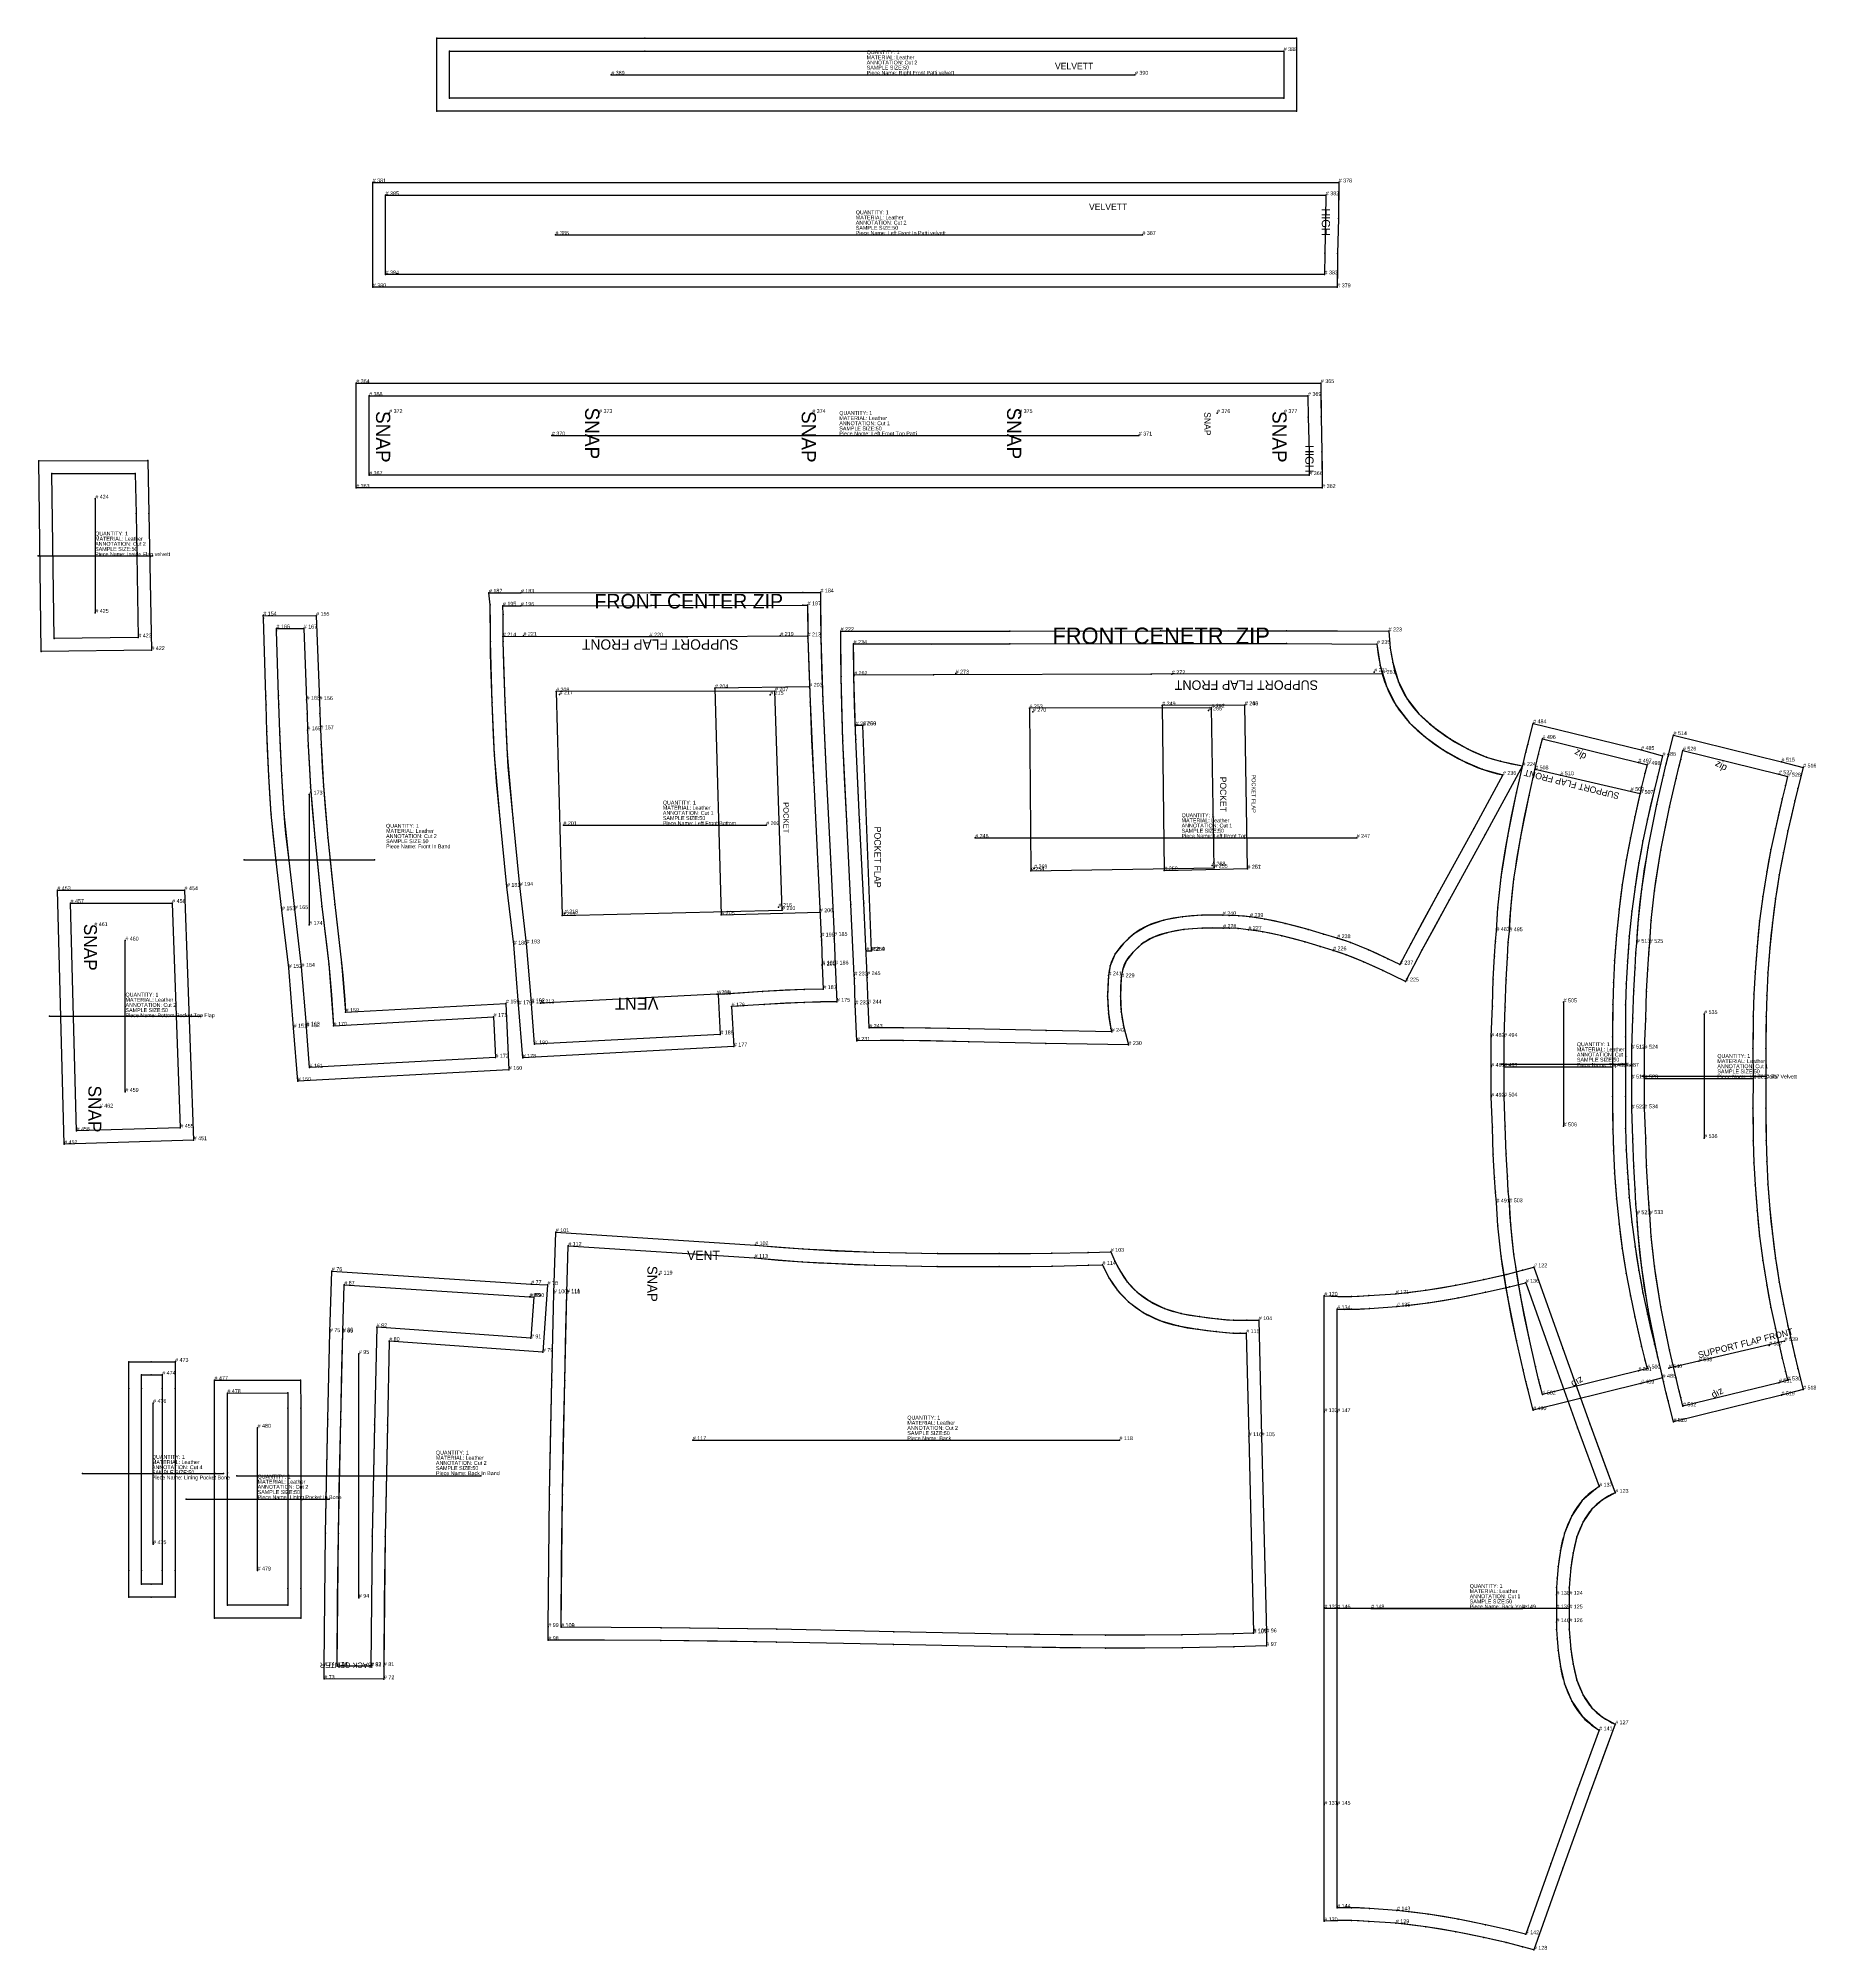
# Model space of a CAD drawing. Extents: x -8402 to 434, y -368 to 2685.
# Drawn here: x -6362 to -4981, y -68 to 1417 of the extents above; entities that cross this region are included whole.
import ezdxf

# ---------------------------------------------------------------- set-up
doc = ezdxf.new("R2010")
doc.units = 0

# ---------------------------------------------------------------- blocks, each defined once
blk = doc.blocks.new('Back In Band_505')
at = {"layer": '1'}
blk.add_lwpolyline([(-6093.0098, 141.93), (-6139.3701, 142.14), (-6139.3701, 152.33), (-6138.3398, 255.33), (-6136.5698, 344.02), (-6135.0298, 411.59), (-6133.48, 459.07), (-5978.6802, 448.97), (-5965.8999, 448.25), (-5969.6099, 396.14), (-6088.8901, 404.68), (-6090.3301, 339.38), (-6092.0801, 252.76), (-6093.1099, 152.13), (-6093.0098, 141.93)], close=True, dxfattribs=at)
at = {"layer": '14'}
blk.add_lwpolyline([(-6103.1099, 151.97), (-6129.3701, 152.09), (-6129.3701, 152.29), (-6128.3398, 255.03), (-6126.5698, 343.8), (-6125.0298, 411.31), (-6125.0098, 412.04), (-6123.8301, 448.42), (-5979.8999, 439.03), (-5979.1001, 438.98), (-5976.5898, 438.84), (-5978.8701, 406.82), (-6098.6602, 415.4), (-6100.3301, 339.6), (-6102.0801, 253.1), (-6103.1099, 152.15), (-6103.1099, 151.97)], close=True, dxfattribs=at)
at = {"layer": '2'}
for p in [(-6133.48, 459.07), (-6123.8301, 448.42), (-5978.6802, 448.97), (-5965.8999, 448.25), (-5979.8999, 439.03), (-5979.1001, 438.98), (-5976.5898, 438.84), (-6135.0298, 411.59), (-6125.0098, 412.04), (-6098.6602, 415.4), (-6088.8901, 404.68), (-5978.8701, 406.82), (-6112.52, 394.68), (-5969.6099, 396.14), (-6207.2598, 299.94), (-6017.7798, 299.94), (-6112.52, 205.2), (-6139.3701, 152.33), (-6129.3701, 152.29), (-6129.3701, 152.09), (-6103.1099, 152.15), (-6103.1099, 151.97), (-6093.1099, 152.13), (-6139.3701, 142.14), (-6093.0098, 141.93)]:
    blk.add_point(p, dxfattribs=at)
at = {"layer": '3'}
for p in [(-6125.0298, 411.31), (-6136.5698, 344.02), (-6126.5698, 343.8), (-6100.3301, 339.6), (-6090.3301, 339.38), (-6138.3398, 255.33), (-6128.3398, 255.03), (-6102.0801, 253.1), (-6092.0801, 252.76)]:
    blk.add_point(p, dxfattribs=at)
at = {"layer": '4'}
for p in [(-5978.6802, 448.97, 5), (-5979.1001, 438.98, 5), (-6135.0298, 411.59, 5), (-6125.0298, 411.31, 5), (-6139.3701, 152.33, 5), (-6129.3701, 152.29, 5), (-6103.1099, 152.15, 5), (-6093.1099, 152.13, 5)]:
    blk.add_point(p, dxfattribs=at)
at = {"layer": '5'}
blk.add_line((-6207.2598, 299.94), (-6017.7798, 299.94), dxfattribs=at)
at = {"layer": '7'}
blk.add_line((-6112.52, 205.2), (-6112.52, 394.68), dxfattribs=at)
at = {"layer": '84'}
blk.add_lwpolyline([(-6093.0098, 141.93), (-6139.3701, 142.14), (-6139.3701, 152.33), (-6139.0098, 203.83), (-6138.3398, 255.33), (-6137.6299, 294.34), (-6136.5698, 344.02), (-6135.0298, 411.59), (-6133.48, 459.07), (-5978.6802, 448.97), (-5965.8999, 448.25), (-5969.6099, 396.14), (-6088.8901, 404.68), (-6090.3301, 339.38), (-6091.3999, 289.42), (-6092.0801, 252.76), (-6092.75, 202.45), (-6093.1099, 152.13), (-6093.0098, 141.93)], close=True, dxfattribs=at)
at = {"layer": '87'}
blk.add_lwpolyline([(-6129.3701, 152.29), (-6129.02, 203.66), (-6128.3398, 255.03), (-6127.7002, 289.65), (-6126.5698, 343.8), (-6125.71, 384.03), (-6125.0298, 411.31), (-6125.0098, 412.04), (-6123.8301, 448.42), (-5979.8999, 439.03), (-5979.1001, 438.98), (-5976.5898, 438.84), (-5978.8701, 406.82), (-6098.6602, 415.4), (-6100.3301, 339.6), (-6101.3999, 289.63), (-6102.0801, 253.1), (-6102.7598, 202.63), (-6103.1099, 152.15), (-6103.1099, 151.97), (-6129.3701, 152.09), (-6129.3701, 152.29)], close=True, dxfattribs=at)
at = {"layer": '1'}
for s, p in [('# 76', (-6133.48, 459.07)), ('# 77', (-5978.6802, 448.97)), ('# 78', (-5965.8999, 448.25)), ('# 75', (-6135.0298, 411.59)), ('# 80', (-6088.8901, 404.68)), ('# 79', (-5969.6099, 396.14)), ('QUANTITY: 1', (-6052.6299, 316.49)), ('MATERIAL: Leather', (-6052.6299, 312.49)), ('ANNOTATION: Cut 2', (-6052.6299, 308.49)), ('SAMPLE SIZE:50', (-6052.6299, 304.49)), ('Piece Name: Back In Band', (-6052.6299, 300.49)), ('# 74', (-6139.3701, 152.33)), ('# 81', (-6093.1099, 152.13)), ('# 73', (-6139.3701, 142.14)), ('# 72', (-6093.0098, 141.93))]:
    blk.add_text(s, height=3, dxfattribs=at).set_placement(p)
at = {"layer": '14'}
for s, p in [('# 87', (-6123.8301, 448.42)), ('# 88', (-5979.8999, 439.03)), ('# 89', (-5979.1001, 438.98)), ('# 90', (-5976.5898, 438.84)), ('# 92', (-6098.6602, 415.4)), ('# 85', (-6125.0298, 411.31)), ('# 86', (-6125.0098, 412.04)), ('# 91', (-5978.8701, 406.82)), ('# 84', (-6129.3701, 152.29)), ('# 83', (-6129.3701, 152.09)), ('# 93', (-6103.1099, 152.15)), ('# 82', (-6103.1099, 151.97))]:
    blk.add_text(s, height=3, dxfattribs=at).set_placement(p)
at = {"layer": '15'}
blk.add_text('BACK CENTER', height=4.19, rotation=180, dxfattribs=at).set_placement((-6101.6602, 154.91))
at = {"layer": '7'}
for s, p in [('# 95', (-6112.52, 394.68)), ('# 94', (-6112.52, 205.2))]:
    blk.add_text(s, height=3, dxfattribs=at).set_placement(p)
blk = doc.blocks.new('Back_506')
at = {"layer": '1'}
blk.add_lwpolyline([(-5407.6299, 178.34), (-5407.6299, 167.83), (-5432.8599, 167.22), (-5473.0298, 166.39), (-5532.5698, 166.08), (-5609.3999, 167.02), (-5697.1602, 168.86), (-5788.21, 170.72), (-5877.9302, 171.95), (-5965.3599, 172.37), (-5965.3599, 182.56), (-5964.3301, 285.56), (-5962.5898, 374.25), (-5961.0498, 441.81), (-5959.5, 489.3), (-5804.6899, 479.2), (-5767.7202, 476.22), (-5712.71, 473.74), (-5663.1699, 472.71), (-5615.1699, 472.61), (-5574.2798, 472.82), (-5545.96, 473.54), (-5528.4502, 474.05), (-5525.25, 466.64), (-5521.0298, 458.71), (-5515.6802, 450.67), (-5508.0498, 442.74), (-5498.1602, 435.53), (-5486.8301, 429.97), (-5473.75, 426.16), (-5459.4399, 423.69), (-5445.4302, 421.94), (-5433.0698, 420.91), (-5422.6699, 420.8), (-5413.5, 420.91), (-5411.3398, 330.78), (-5407.6299, 178.34)], close=True, dxfattribs=at)
at = {"layer": '13'}
blk.add_point((-5879.2598, 456.34, 10), dxfattribs=at)
at = {"layer": '14'}
blk.add_lwpolyline([(-5417.6401, 178.34), (-5417.6299, 177.59), (-5433.29, 177.22), (-5473.3398, 176.39), (-5532.5, 176.08), (-5609.02, 177.02), (-5696.96, 178.86), (-5787.8799, 180.72), (-5877.73, 181.95), (-5955.3599, 182.34), (-5955.3599, 182.52), (-5954.3301, 285.25), (-5952.5898, 374.03), (-5951.0498, 441.53), (-5951.0298, 442.26), (-5949.8501, 478.65), (-5805.0898, 469.2), (-5768.27, 466.24), (-5712.02, 463.72), (-5663.3701, 462.71), (-5615.1602, 462.61), (-5573.9302, 462.82), (-5545.6899, 463.54), (-5534.9702, 463.85), (-5534.2402, 462.26), (-5529.6001, 453.55), (-5523.6201, 444.58), (-5514.6099, 435.19), (-5503.27, 426.94), (-5490.4302, 420.63), (-5475.8799, 416.38), (-5460.9302, 413.8), (-5446.5298, 412), (-5433.4702, 410.91), (-5428.04, 410.8), (-5423.2598, 410.8), (-5421.3501, 330.78), (-5417.6401, 178.34)], close=True, dxfattribs=at)
at = {"layer": '2'}
for p in [(-5959.5, 489.3), (-5949.8501, 478.65), (-5804.6899, 479.2), (-5805.0898, 469.2), (-5534.9702, 463.85), (-5528.4502, 474.05), (-5961.0498, 441.81), (-5951.0298, 442.26), (-5413.5, 420.91), (-5423.2598, 410.8), (-5853.0801, 327.69), (-5521.7002, 327.69), (-5421.3501, 330.78), (-5411.3398, 330.78), (-5965.3599, 182.56), (-5955.3599, 182.52), (-5955.3599, 182.34), (-5417.6401, 178.34), (-5407.6299, 178.34), (-5965.3599, 172.37), (-5417.6299, 177.59), (-5407.6299, 167.83)]:
    blk.add_point(p, dxfattribs=at)
at = {"layer": '3'}
for p in [(-5767.7202, 476.22), (-5768.27, 466.24), (-5712.71, 473.74), (-5712.02, 463.72), (-5663.3701, 462.71), (-5663.1699, 472.71), (-5615.1699, 472.61), (-5615.1602, 462.61), (-5574.2798, 472.82), (-5573.9302, 462.82), (-5545.96, 473.54), (-5545.6899, 463.54), (-5534.2402, 462.26), (-5525.25, 466.64), (-5529.6001, 453.55), (-5521.0298, 458.71), (-5515.6802, 450.67), (-5951.0498, 441.53), (-5523.6201, 444.58), (-5514.6099, 435.19), (-5508.0498, 442.74), (-5498.1602, 435.53), (-5503.27, 426.94), (-5490.4302, 420.63), (-5486.8301, 429.97), (-5475.8799, 416.38), (-5473.75, 426.16), (-5459.4399, 423.69), (-5445.4302, 421.94), (-5433.0698, 420.91), (-5422.6699, 420.8), (-5460.9302, 413.8), (-5446.5298, 412), (-5433.4702, 410.91), (-5428.04, 410.8), (-5962.5898, 374.25), (-5952.5898, 374.03), (-5964.3301, 285.56), (-5954.3301, 285.25), (-5877.73, 181.95), (-5787.8799, 180.72), (-5696.96, 178.86), (-5877.9302, 171.95), (-5788.21, 170.72), (-5697.1602, 168.86), (-5609.3999, 167.02), (-5609.02, 177.02), (-5532.5698, 166.08), (-5532.5, 176.08), (-5473.3398, 176.39), (-5473.0298, 166.39), (-5433.29, 177.22), (-5432.8599, 167.22)]:
    blk.add_point(p, dxfattribs=at)
at = {"layer": '4'}
for p in [(-5804.6899, 479.2, 5), (-5805.0898, 469.2, 5), (-5961.0498, 441.81, 5), (-5951.0498, 441.53, 5), (-5421.3501, 330.78, 5), (-5411.3398, 330.78, 5), (-5965.3599, 182.56, 5), (-5955.3599, 182.52, 5), (-5417.6401, 178.34, 5), (-5407.6299, 178.34, 5)]:
    blk.add_point(p, dxfattribs=at)
at = {"layer": '5'}
blk.add_line((-5853.0801, 327.69), (-5521.7002, 327.69), dxfattribs=at)
at = {"layer": '7'}
blk.add_line((-5853.0801, 327.69), (-5521.7002, 327.69), dxfattribs=at)
at = {"layer": '84'}
blk.add_lwpolyline([(-5407.6299, 178.34), (-5407.6299, 167.83), (-5432.8599, 167.22), (-5473.0298, 166.39), (-5502.0298, 166.1), (-5532.5698, 166.08), (-5568.02, 166.38), (-5609.3999, 167.02), (-5697.1602, 168.86), (-5788.21, 170.72), (-5833.9302, 171.44), (-5877.9302, 171.95), (-5921.6401, 172.26), (-5965.3599, 172.37), (-5965.3599, 182.56), (-5965, 234.06), (-5964.3301, 285.56), (-5963.6201, 325.19), (-5962.5898, 374.25), (-5961.0498, 441.81), (-5959.5, 489.3), (-5804.6899, 479.2), (-5786.2202, 477.56), (-5767.7202, 476.22), (-5755.3101, 475.49), (-5742.1899, 474.84), (-5728.1602, 474.26), (-5712.71, 473.74), (-5687.1299, 473.08), (-5663.1699, 472.71), (-5644.3901, 472.61), (-5615.1699, 472.61), (-5590.8799, 472.65), (-5574.2798, 472.82), (-5545.96, 473.54), (-5528.4502, 474.05), (-5526.9199, 470.31), (-5525.25, 466.64), (-5523.25, 462.69), (-5521.0298, 458.71), (-5518.2998, 454.31), (-5515.6802, 450.67), (-5514, 448.64), (-5512.1699, 446.65), (-5510.1899, 444.68), (-5508.0498, 442.74), (-5505.7002, 440.78), (-5503.27, 438.93), (-5500.75, 437.18), (-5498.1602, 435.53), (-5495.4102, 433.95), (-5492.6001, 432.49), (-5489.7402, 431.16), (-5486.8301, 429.97), (-5483.8398, 428.9), (-5480.6802, 427.91), (-5477.3301, 427), (-5473.75, 426.16), (-5467.2402, 424.9), (-5459.4399, 423.69), (-5452.5601, 422.78), (-5445.4302, 421.94), (-5438.6201, 421.27), (-5433.0698, 420.91), (-5428.54, 420.8), (-5422.6699, 420.8), (-5413.5, 420.91), (-5411.3398, 330.78), (-5407.6299, 178.34)], close=True, dxfattribs=at)
at = {"layer": '87'}
blk.add_lwpolyline([(-5417.6299, 177.59), (-5433.29, 177.22), (-5473.3398, 176.39), (-5502.1401, 176.09), (-5532.5, 176.08), (-5567.7202, 176.38), (-5609.02, 177.02), (-5696.96, 178.86), (-5787.8799, 180.72), (-5833.79, 181.44), (-5877.73, 181.95), (-5916.54, 182.23), (-5955.3599, 182.34), (-5955.3599, 182.52), (-5955.0098, 233.89), (-5954.3301, 285.25), (-5953.6899, 320.85), (-5952.5898, 374.03), (-5951.7402, 413.82), (-5951.0498, 441.53), (-5951.0298, 442.26), (-5949.8501, 478.65), (-5805.0898, 469.2), (-5786.6899, 467.57), (-5768.27, 466.24), (-5755.6099, 465.49), (-5742.2202, 464.83), (-5727.8799, 464.25), (-5712.02, 463.72), (-5686.79, 463.07), (-5663.3701, 462.71), (-5644.6099, 462.61), (-5615.1602, 462.61), (-5590.6201, 462.64), (-5573.9302, 462.82), (-5545.6899, 463.54), (-5534.9702, 463.85), (-5534.2402, 462.26), (-5532.1099, 458.02), (-5529.6001, 453.55), (-5526.5498, 448.65), (-5523.6201, 444.58), (-5521.6299, 442.17), (-5519.4702, 439.8), (-5517.1299, 437.47), (-5514.6099, 435.19), (-5511.9199, 432.96), (-5509.1299, 430.84), (-5506.25, 428.83), (-5503.27, 426.94), (-5500.1401, 425.14), (-5496.9502, 423.48), (-5493.71, 421.98), (-5490.4302, 420.63), (-5487.0801, 419.43), (-5483.5601, 418.32), (-5479.8398, 417.31), (-5475.8799, 416.38), (-5469.0498, 415.06), (-5460.9302, 413.8), (-5453.96, 412.87), (-5446.5298, 412), (-5439.2798, 411.28), (-5433.4702, 410.91), (-5428.04, 410.8), (-5423.2598, 410.8), (-5421.3501, 330.78), (-5417.6401, 178.34), (-5417.6299, 177.59)], close=True, dxfattribs=at)
at = {"layer": '1'}
for s, p in [('# 101', (-5959.5, 489.3)), ('# 102', (-5804.6899, 479.2)), ('# 103', (-5528.4502, 474.05)), ('# 100', (-5961.0498, 441.81)), ('# 104', (-5413.5, 420.91)), ('QUANTITY: 1', (-5686.4902, 343.68)), ('MATERIAL: Leather', (-5686.4902, 339.68)), ('ANNOTATION: Cut 2', (-5686.4902, 335.68)), ('SAMPLE SIZE:50', (-5686.4902, 331.68)), ('Piece Name: Back', (-5686.4902, 327.68)), ('# 105', (-5411.3398, 330.78)), ('# 99', (-5965.3599, 182.56)), ('# 96', (-5407.6299, 178.34)), ('# 98', (-5965.3599, 172.37)), ('# 97', (-5407.6299, 167.83))]:
    blk.add_text(s, height=3, dxfattribs=at).set_placement(p)
at = {"layer": '13'}
blk.add_text('# 119', height=3, dxfattribs=at).set_placement((-5879.2598, 456.34))
at = {"layer": '14'}
for s, p in [('# 112', (-5949.8501, 478.65)), ('# 113', (-5805.0898, 469.2)), ('# 114', (-5534.9702, 463.85)), ('# 110', (-5951.0498, 441.53)), ('# 111', (-5951.0298, 442.26)), ('# 115', (-5423.2598, 410.8)), ('# 116', (-5421.3501, 330.78)), ('# 109', (-5955.3599, 182.52)), ('# 108', (-5955.3599, 182.34)), ('# 106', (-5417.6401, 178.34)), ('# 107', (-5417.6299, 177.59))]:
    blk.add_text(s, height=3, dxfattribs=at).set_placement(p)
at = {"layer": '15'}
blk.add_text('SNAP', height=7.65, rotation=270, dxfattribs=at).set_placement((-5888.3301, 463.03))
blk.add_text('VENT', height=7.15, dxfattribs=at).set_placement((-5857.5298, 467.67))
at = {"layer": '7'}
for s, p in [('# 117', (-5853.0801, 327.69)), ('# 118', (-5521.7002, 327.69))]:
    blk.add_text(s, height=3, dxfattribs=at).set_placement(p)
blk = doc.blocks.new('Back Yoke_507')
at = {"layer": '1'}
blk.add_lwpolyline([(-5362.6499, 439.87), (-5341.54, 439.35), (-5328.04, 439.97), (-5307.0298, 441.41), (-5283.6499, 444.3), (-5260.3701, 448.11), (-5238.7402, 452.54), (-5221.23, 456.45), (-5208.6699, 459.64), (-5199.8101, 462), (-5177.3501, 398.77), (-5156.3398, 340.26), (-5136.6699, 286.81), (-5146.4502, 281.35), (-5154.8999, 274.04), (-5161.4902, 264.25), (-5166.4399, 252.51), (-5169.4199, 240.05), (-5171.0698, 228.51), (-5171.8901, 219.55), (-5172.3101, 212.96), (-5172.3101, 207.5), (-5172.3101, 196.89), (-5172.3101, 186.28), (-5172.3101, 180.82), (-5171.8901, 174.23), (-5171.0698, 165.27), (-5169.4199, 153.73), (-5166.4399, 141.27), (-5161.4902, 129.53), (-5154.8999, 119.74), (-5146.4502, 112.43), (-5136.6699, 106.97), (-5156.3398, 53.52), (-5177.3501, -4.99), (-5199.8101, -68.22), (-5208.6699, -65.86), (-5221.23, -62.67), (-5238.7402, -58.76), (-5260.3701, -54.33), (-5283.6499, -50.52), (-5307.0298, -47.63), (-5328.04, -46.19), (-5341.54, -45.57), (-5362.6499, -46.09), (-5362.6499, 44.35), (-5362.6499, 196.89), (-5362.6499, 349.43), (-5362.6499, 439.87)], close=True, dxfattribs=at)
at = {"layer": '14'}
blk.add_lwpolyline([(-5352.6499, 429.38), (-5341.5, 429.35), (-5327.5698, 429.98), (-5306.1899, 431.44), (-5281.8799, 434.45), (-5258.6699, 438.26), (-5237.3701, 442.6), (-5218.8398, 446.74), (-5206.27, 449.94), (-5206.1499, 449.97), (-5186.7002, 395.22), (-5165.8398, 337.14), (-5149.0898, 291.55), (-5152.04, 289.65), (-5162.3999, 280.67), (-5170.3501, 268.9), (-5176, 255.45), (-5179.25, 241.87), (-5181.02, 229.5), (-5181.8599, 220.36), (-5182.3101, 213.29), (-5182.3101, 207.5), (-5182.3101, 196.89), (-5182.3101, 186.28), (-5182.3101, 180.49), (-5181.8599, 173.42), (-5181.02, 164.28), (-5179.25, 151.91), (-5176, 138.33), (-5170.3501, 124.88), (-5162.4102, 113.12), (-5152.04, 104.14), (-5149.0898, 102.23), (-5165.8398, 56.64), (-5186.7002, -1.44), (-5206.1499, -56.19), (-5206.27, -56.16), (-5218.8398, -52.96), (-5237.3301, -48.83), (-5258.6699, -44.48), (-5281.8799, -40.67), (-5306.1699, -37.66), (-5327.5698, -36.2), (-5341.5, -35.57), (-5352.6499, -35.6), (-5352.6499, 44.35), (-5352.6499, 196.89), (-5352.6499, 349.43), (-5352.6499, 429.38)], close=True, dxfattribs=at)
at = {"layer": '2'}
for p in [(-5199.8101, 462), (-5206.1499, 449.97), (-5362.6499, 439.87), (-5307.0298, 441.41), (-5306.1899, 431.44), (-5352.6499, 429.38), (-5362.6499, 349.43), (-5352.6499, 349.43), (-5149.0898, 291.55), (-5136.6699, 286.81), (-5362.6499, 196.89), (-5362.6499, 196.89), (-5352.6499, 196.89), (-5326.2998, 196.88), (-5208.6602, 196.88), (-5182.3101, 207.5), (-5182.3101, 196.89), (-5172.3101, 207.5), (-5172.3101, 196.89), (-5172.3101, 196.89), (-5182.3101, 186.28), (-5172.3101, 186.28), (-5136.6699, 106.97), (-5149.0898, 102.23), (-5362.6499, 44.35), (-5352.6499, 44.35), (-5352.6499, -35.6), (-5306.1699, -37.66), (-5362.6499, -46.09), (-5307.0298, -47.63), (-5206.1499, -56.19), (-5199.8101, -68.22)]:
    blk.add_point(p, dxfattribs=at)
at = {"layer": '3'}
for p in [(-5260.3701, 448.11), (-5238.7402, 452.54), (-5221.23, 456.45), (-5218.8398, 446.74), (-5208.6699, 459.64), (-5206.27, 449.94), (-5341.54, 439.35), (-5328.04, 439.97), (-5283.6499, 444.3), (-5281.8799, 434.45), (-5258.6699, 438.26), (-5237.3701, 442.6), (-5341.5, 429.35), (-5327.5698, 429.98), (-5186.7002, 395.22), (-5177.3501, 398.77), (-5165.8398, 337.14), (-5156.3398, 340.26), (-5152.04, 289.65), (-5170.3501, 268.9), (-5162.3999, 280.67), (-5154.8999, 274.04), (-5146.4502, 281.35), (-5176, 255.45), (-5166.4399, 252.51), (-5161.4902, 264.25), (-5179.25, 241.87), (-5169.4199, 240.05), (-5181.02, 229.5), (-5171.0698, 228.51), (-5182.3101, 213.29), (-5181.8599, 220.36), (-5172.3101, 212.96), (-5171.8901, 219.55), (-5182.3101, 180.49), (-5172.3101, 180.82), (-5181.8599, 173.42), (-5181.02, 164.28), (-5171.8901, 174.23), (-5171.0698, 165.27), (-5179.25, 151.91), (-5169.4199, 153.73), (-5176, 138.33), (-5166.4399, 141.27), (-5170.3501, 124.88), (-5161.4902, 129.53), (-5154.8999, 119.74), (-5162.4102, 113.12), (-5152.04, 104.14), (-5146.4502, 112.43), (-5165.8398, 56.64), (-5156.3398, 53.52), (-5186.7002, -1.44), (-5177.3501, -4.99), (-5341.5, -35.57), (-5327.5698, -36.2), (-5281.8799, -40.67), (-5258.6699, -44.48), (-5341.54, -45.57), (-5328.04, -46.19), (-5283.6499, -50.52), (-5260.3701, -54.33), (-5238.7402, -58.76), (-5237.3301, -48.83), (-5218.8398, -52.96), (-5206.27, -56.16), (-5221.23, -62.67), (-5208.6699, -65.86)]:
    blk.add_point(p, dxfattribs=at)
at = {"layer": '4'}
for p in [(-5307.0298, 441.41, 5), (-5306.1899, 431.44, 5), (-5362.6499, 349.43, 5), (-5352.6499, 349.43, 5), (-5362.6499, 196.89, 5), (-5352.6499, 196.89, 5), (-5182.3101, 196.89, 5), (-5172.3101, 196.89, 5), (-5362.6499, 44.35, 5), (-5352.6499, 44.35, 5), (-5306.1699, -37.66, 5), (-5307.0298, -47.63, 5)]:
    blk.add_point(p, dxfattribs=at)
at = {"layer": '5'}
blk.add_line((-5326.2998, 196.88), (-5208.6602, 196.88), dxfattribs=at)
at = {"layer": '7'}
blk.add_line((-5326.2998, 196.88), (-5208.6602, 196.88), dxfattribs=at)
at = {"layer": '8'}
blk.add_lwpolyline([(-5172.3101, 196.89), (-5362.6499, 196.89)], dxfattribs=at)
at = {"layer": '84'}
blk.add_lwpolyline([(-5362.6499, 439.87), (-5357.3701, 439.55), (-5352.0898, 439.36), (-5346.8198, 439.29), (-5341.54, 439.35), (-5335.54, 439.56), (-5328.04, 439.97), (-5307.0298, 441.41), (-5295.3301, 442.75), (-5283.6499, 444.3), (-5271.6699, 446.13), (-5260.3701, 448.11), (-5251.04, 449.95), (-5238.7402, 452.54), (-5228.73, 454.72), (-5221.23, 456.45), (-5208.6699, 459.64), (-5199.8101, 462), (-5177.3501, 398.77), (-5156.3398, 340.26), (-5146.5601, 313.51), (-5136.6699, 286.81), (-5139.21, 285.61), (-5141.6899, 284.3), (-5144.1001, 282.88), (-5146.4502, 281.35), (-5148.8701, 279.6), (-5151.0801, 277.8), (-5153.0898, 275.95), (-5154.8999, 274.04), (-5156.6299, 271.94), (-5158.2998, 269.63), (-5159.9102, 267.07), (-5161.4902, 264.25), (-5162.9302, 261.38), (-5164.2402, 258.46), (-5165.4102, 255.5), (-5166.4399, 252.51), (-5167.27, 249.71), (-5168.04, 246.73), (-5169.4199, 240.05), (-5170.3301, 234.38), (-5171.0698, 228.51), (-5171.8901, 219.55), (-5172.3101, 212.96), (-5172.3101, 207.5), (-5172.3101, 196.89), (-5172.3101, 186.28), (-5172.3101, 180.82), (-5171.8901, 174.23), (-5171.0698, 165.27), (-5170.3301, 159.4), (-5169.4199, 153.73), (-5168.04, 147.05), (-5167.27, 144.07), (-5166.4399, 141.27), (-5165.4102, 138.28), (-5164.2402, 135.32), (-5162.9302, 132.4), (-5161.4902, 129.53), (-5159.9102, 126.71), (-5158.2998, 124.15), (-5156.6299, 121.84), (-5154.8999, 119.74), (-5153.0898, 117.83), (-5151.0801, 115.98), (-5148.8701, 114.18), (-5146.4502, 112.43), (-5144.1001, 110.9), (-5141.6899, 109.48), (-5139.21, 108.17), (-5136.6699, 106.97), (-5146.5601, 80.27), (-5156.3398, 53.52), (-5177.3501, -4.99), (-5199.8101, -68.22), (-5208.6699, -65.86), (-5221.23, -62.67), (-5228.73, -60.94), (-5238.7402, -58.76), (-5251.04, -56.17), (-5260.3701, -54.33), (-5271.6699, -52.35), (-5283.6499, -50.52), (-5295.3301, -48.97), (-5307.0298, -47.63), (-5328.04, -46.19), (-5335.54, -45.78), (-5341.54, -45.57), (-5346.8198, -45.51), (-5352.0898, -45.58), (-5357.3701, -45.77), (-5362.6499, -46.09), (-5362.6499, 44.35), (-5362.6499, 196.89), (-5362.6499, 349.43), (-5362.6499, 439.87)], close=True, dxfattribs=at)
at = {"layer": '85'}
blk.add_lwpolyline([(-5172.3101, 196.89), (-5362.6499, 196.89)], dxfattribs=at)
at = {"layer": '87'}
blk.add_lwpolyline([(-5352.6499, 429.38), (-5347.0698, 429.3), (-5341.5, 429.35), (-5335.3101, 429.56), (-5327.5698, 429.98), (-5306.1899, 431.44), (-5294.02, 432.83), (-5281.8799, 434.45), (-5269.9502, 436.28), (-5258.6699, 438.26), (-5249.5801, 440.04), (-5237.3701, 442.6), (-5226.7002, 444.91), (-5218.8398, 446.74), (-5206.27, 449.94), (-5206.1499, 449.97), (-5186.7002, 395.22), (-5165.8398, 337.14), (-5149.0898, 291.55), (-5152.04, 289.65), (-5154.96, 287.54), (-5157.6699, 285.33), (-5160.1499, 283.04), (-5162.3999, 280.67), (-5164.5098, 278.11), (-5166.5298, 275.31), (-5168.4702, 272.25), (-5170.3501, 268.9), (-5172, 265.62), (-5173.4902, 262.27), (-5174.8198, 258.88), (-5176, 255.45), (-5176.9102, 252.37), (-5177.75, 249.11), (-5178.52, 245.63), (-5179.25, 241.87), (-5180.23, 235.8), (-5181.02, 229.5), (-5181.8599, 220.36), (-5182.3101, 213.29), (-5182.3101, 207.5), (-5182.3101, 196.89), (-5182.3101, 186.28), (-5182.3101, 180.49), (-5181.8599, 173.42), (-5181.02, 164.28), (-5180.23, 157.98), (-5179.25, 151.91), (-5178.52, 148.15), (-5177.75, 144.67), (-5176.9102, 141.41), (-5176, 138.33), (-5174.8198, 134.9), (-5173.4902, 131.51), (-5172, 128.17), (-5170.3501, 124.88), (-5168.4702, 121.53), (-5166.5298, 118.47), (-5164.52, 115.67), (-5162.4102, 113.12), (-5160.1699, 110.76), (-5157.6899, 108.48), (-5154.98, 106.27), (-5152.04, 104.14), (-5149.0898, 102.23), (-5165.8398, 56.64), (-5186.7002, -1.44), (-5206.1499, -56.19), (-5206.27, -56.16), (-5218.8398, -52.96), (-5226.6699, -51.13), (-5237.3301, -48.83), (-5249.5898, -46.26), (-5258.6699, -44.48), (-5269.9502, -42.5), (-5281.8799, -40.67), (-5294.0098, -39.05), (-5306.1699, -37.66), (-5327.5698, -36.2), (-5335.3101, -35.78), (-5341.5, -35.57), (-5347.0698, -35.52), (-5352.6499, -35.6), (-5352.6499, 44.35), (-5352.6499, 196.89), (-5352.6499, 349.43), (-5352.6499, 429.38)], close=True, dxfattribs=at)
at = {"layer": '1'}
for s, p in [('# 122', (-5199.8101, 462)), ('# 120', (-5362.6499, 439.87)), ('# 121', (-5307.0298, 441.41)), ('# 133', (-5362.6499, 349.43)), ('# 123', (-5136.6699, 286.81)), ('ANNOTATION: Cut 1', (-5249.6602, 204.88)), ('QUANTITY: 1', (-5249.6602, 212.88)), ('MATERIAL: Leather', (-5249.6602, 208.88)), ('# 124', (-5172.3101, 207.5)), ('# 132', (-5362.6499, 196.89)), ('SAMPLE SIZE:50', (-5249.6602, 200.88)), ('Piece Name: Back Yoke', (-5249.6602, 196.88)), ('# 125', (-5172.3101, 196.89)), ('# 126', (-5172.3101, 186.28)), ('# 127', (-5136.6699, 106.97)), ('# 131', (-5362.6499, 44.35)), ('# 130', (-5362.6499, -46.09)), ('# 129', (-5307.0298, -47.63)), ('# 128', (-5199.8101, -68.22))]:
    blk.add_text(s, height=3, dxfattribs=at).set_placement(p)
at = {"layer": '14'}
for s, p in [('# 136', (-5206.1499, 449.97)), ('# 134', (-5352.6499, 429.38)), ('# 135', (-5306.1899, 431.44)), ('# 147', (-5352.6499, 349.43)), ('# 137', (-5149.0898, 291.55)), ('# 138', (-5182.3101, 207.5)), ('# 146', (-5352.6499, 196.89)), ('# 139', (-5182.3101, 196.89)), ('# 140', (-5182.3101, 186.28)), ('# 141', (-5149.0898, 102.23)), ('# 145', (-5352.6499, 44.35)), ('# 144', (-5352.6499, -35.6)), ('# 143', (-5306.1699, -37.66)), ('# 142', (-5206.1499, -56.19))]:
    blk.add_text(s, height=3, dxfattribs=at).set_placement(p)
at = {"layer": '7'}
for s, p in [('# 148', (-5326.2998, 196.88)), ('# 149', (-5208.6602, 196.88))]:
    blk.add_text(s, height=3, dxfattribs=at).set_placement(p)
at = {"layer": '8'}
for s, p in [('# 132', (-5362.6499, 196.89)), ('# 125', (-5172.3101, 196.89))]:
    blk.add_text(s, height=3, dxfattribs=at).set_placement(p)
blk = doc.blocks.new('Front In Band_508')
at = {"layer": '1'}
blk.add_lwpolyline([(-6159.9902, 606.63), (-6163.1802, 648.14), (-6166.9902, 694.6), (-6172.25, 739.4), (-6176.7798, 777.61), (-6180.6001, 814.07), (-6182.3398, 843.64), (-6183.9902, 878.14), (-6184.6099, 899.04), (-6184.8198, 905.85), (-6186.6802, 966.23), (-6186.75, 968.38), (-6145.73, 968.17), (-6143.1001, 902.65), (-6142.79, 892.34), (-6142.3799, 879.98), (-6141.8599, 868.25), (-6140.0098, 835.7), (-6136.5098, 795.74), (-6131.25, 743.73), (-6126, 698.61), (-6122.8101, 660.19), (-5998.2798, 667), (-5996.0098, 615.39), (-6159.9902, 606.63)], close=True, dxfattribs=at)
at = {"layer": '14'}
blk.add_lwpolyline([(-6150.77, 617.14), (-6153.1802, 648.56), (-6153.27, 649.71), (-6157.02, 695.44), (-6162.2798, 740.24), (-6166.75, 777.95), (-6170.6099, 814.55), (-6172.3501, 844.16), (-6173.98, 878.06), (-6174.6099, 899.35), (-6174.8198, 906.16), (-6176.3799, 956.54), (-6176.4399, 958.33), (-6155.3398, 958.22), (-6153.1201, 902.94), (-6152.7798, 892.02), (-6152.3599, 879.22), (-6151.8198, 867.23), (-6149.98, 834.88), (-6146.5801, 796), (-6141.1499, 742.31), (-6135.9199, 697.35), (-6132.1401, 649.66), (-6007.8301, 656.46), (-6006.4399, 624.85), (-6150.77, 617.14)], close=True, dxfattribs=at)
at = {"layer": '2'}
for p in [(-6186.75, 968.38), (-6145.73, 968.17), (-6176.4399, 958.33), (-6155.3398, 958.22), (-6153.1201, 902.94), (-6143.1001, 902.65), (-6152.3599, 879.22), (-6142.3799, 879.98), (-6151.0801, 829.22), (-6201.71, 778.59), (-6100.4502, 778.59), (-6172.25, 739.4), (-6162.2798, 740.24), (-6151.0801, 727.96), (-6166.9902, 694.6), (-6157.02, 695.44), (-6122.8101, 660.19), (-6007.8301, 656.46), (-5998.2798, 667), (-6163.1802, 648.14), (-6153.27, 649.71), (-6153.1802, 648.56), (-6132.1401, 649.66), (-6006.4399, 624.85), (-6150.77, 617.14), (-5996.0098, 615.39), (-6159.9902, 606.63)]:
    blk.add_point(p, dxfattribs=at)
at = {"layer": '3'}
for p in [(-6186.6802, 966.23), (-6176.3799, 956.54), (-6174.8198, 906.16), (-6184.8198, 905.85), (-6184.6099, 899.04), (-6174.6099, 899.35), (-6152.7798, 892.02), (-6142.79, 892.34), (-6183.9902, 878.14), (-6173.98, 878.06), (-6151.8198, 867.23), (-6141.8599, 868.25), (-6182.3398, 843.64), (-6172.3501, 844.16), (-6149.98, 834.88), (-6140.0098, 835.7), (-6180.6001, 814.07), (-6170.6099, 814.55), (-6146.5801, 796), (-6136.5098, 795.74), (-6176.7798, 777.61), (-6166.75, 777.95), (-6131.25, 743.73), (-6141.1499, 742.31), (-6126, 698.61), (-6135.9199, 697.35)]:
    blk.add_point(p, dxfattribs=at)
at = {"layer": '4'}
for p in [(-6172.25, 739.4, 5), (-6162.2798, 740.24, 5), (-6166.9902, 694.6, 5), (-6157.02, 695.44, 5), (-6163.1802, 648.14, 5), (-6153.1802, 648.56, 5)]:
    blk.add_point(p, dxfattribs=at)
at = {"layer": '5'}
blk.add_line((-6201.71, 778.59), (-6100.4502, 778.59), dxfattribs=at)
at = {"layer": '7'}
blk.add_line((-6151.0801, 829.22), (-6151.0801, 727.96), dxfattribs=at)
at = {"layer": '84'}
blk.add_lwpolyline([(-6159.9902, 606.63), (-6163.1802, 648.14), (-6166.9902, 694.6), (-6172.25, 739.4), (-6176.7798, 777.61), (-6179.1602, 798.6), (-6179.96, 806.67), (-6180.6001, 814.07), (-6181.3999, 825.96), (-6182.3398, 843.64), (-6183.4302, 864.9), (-6183.9902, 878.14), (-6184.6099, 899.04), (-6184.8198, 905.85), (-6186.6802, 966.23), (-6186.75, 968.38), (-6145.73, 968.17), (-6143.1001, 902.65), (-6142.79, 892.34), (-6142.3799, 879.98), (-6141.8599, 868.25), (-6140.96, 850.55), (-6140.0098, 835.7), (-6138.6602, 818.93), (-6136.5098, 795.74), (-6133.5698, 765.42), (-6131.25, 743.73), (-6127.5, 712.06), (-6126, 698.61), (-6125.0498, 689.02), (-6124.2002, 679.42), (-6123.4502, 669.81), (-6122.8101, 660.19), (-5998.2798, 667), (-5996.0098, 615.39), (-6159.9902, 606.63)], close=True, dxfattribs=at)
at = {"layer": '87'}
blk.add_lwpolyline([(-6162.2798, 740.24), (-6166.75, 777.95), (-6169.1699, 799.09), (-6169.9702, 807.16), (-6170.6099, 814.55), (-6171.4102, 826.4), (-6172.3501, 844.16), (-6173.4302, 865.17), (-6173.98, 878.06), (-6174.6099, 899.35), (-6174.8198, 906.16), (-6176.3799, 956.54), (-6176.4399, 958.33), (-6155.3398, 958.22), (-6153.1201, 902.94), (-6152.7798, 892.02), (-6152.3599, 879.22), (-6151.8198, 867.23), (-6150.9102, 849.5), (-6149.98, 834.88), (-6148.6699, 818.53), (-6146.5801, 796), (-6143.5498, 764.77), (-6141.1499, 742.31), (-6137.4102, 710.73), (-6135.9199, 697.35), (-6134.7402, 685.45), (-6133.7202, 673.54), (-6132.8501, 661.61), (-6132.1401, 649.66), (-6007.8301, 656.46), (-6006.4399, 624.85), (-6150.77, 617.14), (-6153.1802, 648.56), (-6153.27, 649.71), (-6157.02, 695.44), (-6162.2798, 740.24)], close=True, dxfattribs=at)
at = {"layer": '1'}
for s, p in [('# 154', (-6186.75, 968.38)), ('# 155', (-6145.73, 968.17)), ('# 156', (-6143.1001, 902.65)), ('# 157', (-6142.3799, 879.98)), ('QUANTITY: 1', (-6091.3701, 803.5)), ('MATERIAL: Leather', (-6091.3701, 799.5)), ('ANNOTATION: Cut 2', (-6091.3701, 795.5)), ('SAMPLE SIZE:50', (-6091.3701, 791.5)), ('Piece Name: Front In Band', (-6091.3701, 787.5)), ('# 153', (-6172.25, 739.4)), ('# 152', (-6166.9902, 694.6)), ('# 159', (-5998.2798, 667)), ('# 158', (-6122.8101, 660.19)), ('# 151', (-6163.1802, 648.14)), ('# 150', (-6159.9902, 606.63)), ('# 160', (-5996.0098, 615.39))]:
    blk.add_text(s, height=3, dxfattribs=at).set_placement(p)
at = {"layer": '14'}
for s, p in [('# 166', (-6176.4399, 958.33)), ('# 167', (-6155.3398, 958.22)), ('# 168', (-6153.1201, 902.94)), ('# 169', (-6152.3599, 879.22)), ('# 165', (-6162.2798, 740.24)), ('# 164', (-6157.02, 695.44)), ('# 171', (-6007.8301, 656.46)), ('# 163', (-6153.27, 649.71)), ('# 162', (-6153.1802, 648.56)), ('# 170', (-6132.1401, 649.66)), ('# 172', (-6006.4399, 624.85)), ('# 161', (-6150.77, 617.14))]:
    blk.add_text(s, height=3, dxfattribs=at).set_placement(p)
at = {"layer": '7'}
for s, p in [('# 173', (-6151.0801, 829.22)), ('# 174', (-6151.0801, 727.96))]:
    blk.add_text(s, height=3, dxfattribs=at).set_placement(p)
blk = doc.blocks.new('Left Front Bottom_509')
at = {"layer": '1'}
blk.add_lwpolyline([(-5741.2998, 668.22), (-5766.5298, 667.81), (-5797.7402, 666.26), (-5822.9702, 664.51), (-5821.2202, 633.51), (-5985.2002, 624.75), (-5988.3901, 666.26), (-5992.2002, 712.73), (-5997.46, 757.52), (-6002.71, 810.05), (-6007.1401, 860.11), (-6008.8901, 900.68), (-6010.3301, 948.07), (-6010.6401, 976.71), (-6011.46, 986.08), (-5986.6401, 985.87), (-5885.6001, 986.18), (-5767.5601, 986.29), (-5753.96, 986.29), (-5753.6602, 951.27), (-5752.1099, 901.93), (-5749.2402, 839.61), (-5745.9302, 774.72), (-5743.3599, 719.41), (-5743.25, 717.04), (-5742.54, 697.16), (-5741.2998, 668.22)], close=True, dxfattribs=at)
at = {"layer": '13'}
for p in [(-5984.6802, 952.6, 10), (-5886.6299, 951.99, 10), (-5785.1699, 952.6, 10), (-5956.5698, 907.08, 10), (-5793, 906.77, 10), (-5952.5498, 736.92, 10), (-5786.5098, 741.87, 10)]:
    blk.add_point(p, dxfattribs=at)
at = {"layer": '14'}
blk.add_lwpolyline([(-5751.7402, 678.14), (-5766.6099, 677.81), (-5799.0098, 676.2), (-5833.5098, 673.81), (-5831.77, 642.96), (-5975.98, 635.26), (-5978.3901, 666.68), (-5978.48, 667.82), (-5982.23, 713.57), (-5987.4902, 758.36), (-5992.7598, 811.03), (-5997.1602, 860.76), (-5998.8999, 901.06), (-6000.3301, 948.15), (-6000.3599, 969.11), (-6000.6001, 975.99), (-5986.6401, 975.87), (-5885.5801, 976.18), (-5767.5601, 976.29), (-5763.9302, 976.29), (-5763.6602, 950.87), (-5762.0801, 901.13), (-5759.2002, 838.54), (-5755.8901, 773.7), (-5753.3501, 718.97), (-5753.2202, 716.25), (-5752.5498, 697.16), (-5752.52, 696.39), (-5751.7402, 678.14)], close=True, dxfattribs=at)
at = {"layer": '2'}
for p in [(-6011.46, 986.08), (-5986.6401, 985.87), (-5753.96, 986.29), (-6000.6001, 975.99), (-5986.6401, 975.87), (-5763.9302, 976.29), (-6000.6499, 952.09), (-5763.96, 952.19), (-5959.3501, 909.24), (-5835.9502, 911.82), (-5789.29, 909.55), (-5762.7202, 913.04), (-5953.6001, 805.52), (-5796.1602, 805.52), (-5997.46, 757.52), (-5987.4902, 758.36), (-5954.6099, 735.17), (-5831.0098, 735.89), (-5783.8301, 739.5), (-5754.48, 737.85), (-5982.23, 713.57), (-5753.3501, 718.97), (-5743.3599, 719.41), (-5992.2002, 712.73), (-5752.52, 696.39), (-5742.54, 697.16), (-5834.5098, 674.09), (-5833.5098, 673.81), (-5751.7402, 678.14), (-5988.3901, 666.26), (-5978.48, 667.82), (-5978.3901, 666.68), (-5971.0898, 667.09), (-5822.9702, 664.51), (-5741.2998, 668.22), (-5831.77, 642.96), (-5985.2002, 624.75), (-5975.98, 635.26), (-5821.2202, 633.51)]:
    blk.add_point(p, dxfattribs=at)
at = {"layer": '3'}
for p in [(-5885.6001, 986.18), (-5767.5601, 986.29), (-6010.6401, 976.71), (-6000.3599, 969.11), (-5885.5801, 976.18), (-5767.5601, 976.29), (-5857.48, 951.88), (-5763.6602, 950.87), (-5753.6602, 951.27), (-6010.3301, 948.07), (-6000.3301, 948.15), (-6008.8901, 900.68), (-5998.8999, 901.06), (-5762.0801, 901.13), (-5752.1099, 901.93), (-6007.1401, 860.11), (-5997.1602, 860.76), (-5759.2002, 838.54), (-5749.2402, 839.61), (-6002.71, 810.05), (-5992.7598, 811.03), (-5755.8901, 773.7), (-5745.9302, 774.72), (-5753.2202, 716.25), (-5743.25, 717.04), (-5752.5498, 697.16), (-5799.0098, 676.2), (-5766.6099, 677.81), (-5797.7402, 666.26), (-5766.5298, 667.81)]:
    blk.add_point(p, dxfattribs=at)
at = {"layer": '4'}
for p in [(-5986.6401, 985.87, 5), (-5986.6401, 975.87, 5), (-5997.46, 757.52, 5), (-5987.4902, 758.36, 5), (-5982.23, 713.57, 5), (-5753.3501, 718.97, 5), (-5743.3599, 719.41, 5), (-5992.2002, 712.73, 5), (-5752.5498, 697.16, 5), (-5742.54, 697.16, 5), (-5988.3901, 666.26, 5), (-5978.3901, 666.68, 5)]:
    blk.add_point(p, dxfattribs=at)
at = {"layer": '5'}
blk.add_line((-5953.6001, 805.52), (-5796.1602, 805.52), dxfattribs=at)
at = {"layer": '7'}
blk.add_line((-5953.6001, 805.52), (-5796.1602, 805.52), dxfattribs=at)
at = {"layer": '8'}
for points in [[(-5763.96, 952.19), (-5857.48, 951.88), (-6000.6499, 952.09)], [(-5762.7202, 913.04), (-5835.9502, 911.82), (-5831.0098, 735.89), (-5754.48, 737.85)], [(-5834.5098, 674.09), (-5971.0898, 667.09)]]:
    blk.add_lwpolyline(points, dxfattribs=at)
blk.add_lwpolyline([(-5789.29, 909.55), (-5959.3501, 909.24), (-5954.6099, 735.17), (-5783.8301, 739.5), (-5789.29, 909.55)], close=True, dxfattribs=at)
at = {"layer": '84'}
blk.add_lwpolyline([(-5741.2998, 668.22), (-5753.9199, 668.12), (-5766.5298, 667.81), (-5781.0801, 667.2), (-5797.7402, 666.26), (-5822.9702, 664.51), (-5821.2202, 633.51), (-5985.2002, 624.75), (-5988.3901, 666.26), (-5992.2002, 712.73), (-5997.46, 757.52), (-6002.71, 810.05), (-6005.54, 839.15), (-6006.4502, 850.1), (-6007.1401, 860.11), (-6007.9199, 875.25), (-6008.8901, 900.68), (-6010.0098, 929.79), (-6010.2402, 939.4), (-6010.3301, 948.07), (-6010.2998, 966.22), (-6010.4199, 971.75), (-6010.6401, 976.71), (-6010.98, 981.4), (-6011.46, 986.08), (-5986.6401, 985.87), (-5885.6001, 986.18), (-5767.5601, 986.29), (-5753.96, 986.29), (-5753.8999, 968.78), (-5753.6602, 951.27), (-5753.0698, 928.43), (-5752.1099, 901.93), (-5750.8599, 873.06), (-5749.2402, 839.61), (-5745.9302, 774.72), (-5743.3599, 719.41), (-5743.25, 717.04), (-5742.54, 697.16), (-5741.2998, 668.22)], close=True, dxfattribs=at)
at = {"layer": '85'}
for points in [[(-5763.96, 952.19), (-5857.48, 951.88), (-5929.0601, 951.88), (-6000.6499, 952.09)], [(-5762.7202, 913.04), (-5835.9502, 911.82), (-5831.0098, 735.89), (-5754.48, 737.85)], [(-5834.5098, 674.09), (-5971.0898, 667.09)]]:
    blk.add_lwpolyline(points, dxfattribs=at)
blk.add_lwpolyline([(-5789.29, 909.55), (-5959.3501, 909.24), (-5954.6099, 735.17), (-5783.8301, 739.5), (-5789.29, 909.55)], close=True, dxfattribs=at)
at = {"layer": '87'}
blk.add_lwpolyline([(-5751.7402, 678.14), (-5766.6099, 677.81), (-5781.4302, 677.19), (-5799.0098, 676.2), (-5816.2598, 675.07), (-5833.5098, 673.81), (-5831.77, 642.96), (-5975.98, 635.26), (-5978.3901, 666.68), (-5978.48, 667.82), (-5982.23, 713.57), (-5987.4902, 758.36), (-5992.7598, 811.03), (-5995.5698, 839.92), (-5996.4702, 850.81), (-5997.1602, 860.76), (-5997.9399, 875.85), (-5998.8999, 901.06), (-6000.0098, 929.97), (-6000.2402, 939.53), (-6000.3301, 948.15), (-6000.29, 962.24), (-6000.3599, 969.11), (-6000.6001, 975.99), (-5986.6401, 975.87), (-5885.5801, 976.18), (-5767.5601, 976.29), (-5763.9302, 976.29), (-5763.8501, 963.58), (-5763.6602, 950.87), (-5763.0698, 928.13), (-5762.0801, 901.13), (-5760.7998, 871.69), (-5759.2002, 838.54), (-5755.8901, 773.7), (-5753.3501, 718.97), (-5753.2202, 716.25), (-5752.5498, 697.16), (-5752.52, 696.39), (-5751.7402, 678.14)], close=True, dxfattribs=at)
at = {"layer": '1'}
for s, p in [('# 182', (-6011.46, 986.08)), ('# 183', (-5986.6401, 985.87)), ('# 184', (-5753.96, 986.29)), ('QUANTITY: 1', (-5876.3701, 821.51)), ('MATERIAL: Leather', (-5876.3701, 817.51)), ('ANNOTATION: Cut 1', (-5876.3701, 813.51)), ('SAMPLE SIZE:50', (-5876.3701, 809.51)), ('Piece Name: Left Front Bottom', (-5876.3701, 805.51)), ('# 181', (-5997.46, 757.52)), ('# 180', (-5992.2002, 712.73)), ('# 185', (-5743.3599, 719.41)), ('# 186', (-5742.54, 697.16)), ('# 179', (-5988.3901, 666.26)), ('# 175', (-5741.2998, 668.22)), ('# 176', (-5822.9702, 664.51)), ('# 178', (-5985.2002, 624.75)), ('# 177', (-5821.2202, 633.51))]:
    blk.add_text(s, height=3, dxfattribs=at).set_placement(p)
at = {"layer": '13'}
for s, p in [('# 221', (-5984.6802, 952.6)), ('# 220', (-5886.6299, 951.99)), ('# 219', (-5785.1699, 952.6)), ('# 217', (-5956.5698, 907.08)), ('# 215', (-5793, 906.77)), ('# 216', (-5786.5098, 741.87)), ('# 218', (-5952.5498, 736.92))]:
    blk.add_text(s, height=3, dxfattribs=at).set_placement(p)
at = {"layer": '14'}
for s, p in [('# 195', (-6000.6001, 975.99)), ('# 196', (-5986.6401, 975.87)), ('# 197', (-5763.9302, 976.29)), ('# 194', (-5987.4902, 758.36)), ('# 193', (-5982.23, 713.57)), ('# 198', (-5753.3501, 718.97)), ('# 199', (-5752.5498, 697.16)), ('# 200', (-5752.52, 696.39)), ('# 192', (-5978.48, 667.82)), ('# 191', (-5978.3901, 666.68)), ('# 188', (-5833.5098, 673.81)), ('# 187', (-5751.7402, 678.14)), ('# 189', (-5831.77, 642.96)), ('# 190', (-5975.98, 635.26))]:
    blk.add_text(s, height=3, dxfattribs=at).set_placement(p)
at = {"layer": '15'}
blk.add_text('FRONT CENTER ZIP', height=11.33, dxfattribs=at).set_placement((-5929.48, 973.82))
for s, height, rotation, p in [('SUPPORT FLAP FRONT', 8.02, 180, (-5817.6201, 949.82)), ('POCKET', 4.26, 270, (-5782.7998, 823.33)), ('VENT', 9.5, 180, (-5879.73, 671.52))]:
    blk.add_text(s, height=height, rotation=rotation, dxfattribs=at).set_placement(p)
at = {"layer": '7'}
for s, p in [('# 201', (-5953.6001, 805.52)), ('# 202', (-5796.1602, 805.52))]:
    blk.add_text(s, height=3, dxfattribs=at).set_placement(p)
at = {"layer": '8'}
for s, p in [('# 214', (-6000.6499, 952.09)), ('# 213', (-5763.96, 952.19)), ('# 208', (-5959.3501, 909.24)), ('# 204', (-5835.9502, 911.82)), ('# 207', (-5789.29, 909.55)), ('# 203', (-5762.7202, 913.04)), ('# 209', (-5954.6099, 735.17)), ('# 205', (-5831.0098, 735.89)), ('# 210', (-5783.8301, 739.5)), ('# 206', (-5754.48, 737.85)), ('# 212', (-5971.0898, 667.09)), ('# 211', (-5834.5098, 674.09))]:
    blk.add_text(s, height=3, dxfattribs=at).set_placement(p)
blk = doc.blocks.new('Left Front Top_5010')
at = {"layer": '1'}
blk.add_lwpolyline([(-5738.2598, 956.27), (-5606.79, 956.27), (-5489.7798, 956.57), (-5391.9502, 956.57), (-5312.6201, 956.07), (-5311.3799, 943.06), (-5309.5098, 931.74), (-5305.0898, 916.92), (-5298.3701, 903.71), (-5289.1401, 891.99), (-5277.6602, 881.55), (-5264.8398, 872.42), (-5250.8999, 864.5), (-5236.73, 858.37), (-5225.79, 855.15), (-5208.6899, 851.46), (-5237.6802, 798.15), (-5265.5498, 747.29), (-5286.77, 708.24), (-5299.54, 684.06), (-5317.2202, 692.47), (-5332.1201, 699.37), (-5345.6602, 704.79), (-5355.7598, 708.2), (-5365.75, 711.22), (-5377.7402, 714.77), (-5395.5898, 719.45), (-5410.3999, 722.67), (-5421.5898, 724.21), (-5429.48, 725.13), (-5436.1299, 725.34), (-5441.29, 725.54), (-5457.5298, 725.45), (-5471.6201, 724.31), (-5484.8999, 721.84), (-5495.8101, 718.26), (-5504.5898, 712.92), (-5511.3398, 706.66), (-5516.3599, 700.4), (-5519.2202, 693.59), (-5520.3901, 687.28), (-5520.9902, 672.73), (-5520.3701, 660.37), (-5518.6602, 649.83), (-5518.3398, 648.58), (-5514.75, 634.72), (-5578.9399, 635.84), (-5638.7202, 637.17), (-5689.7402, 638.11), (-5725.6499, 637.94), (-5726.8799, 666.27), (-5727.6099, 686.29), (-5727.71, 688.69), (-5730.29, 743.79), (-5733.5801, 808.69), (-5736.46, 871.11), (-5738.0098, 920.95), (-5738.2598, 956.27)], close=True, dxfattribs=at)
at = {"layer": '13'}
for p in [(-5648.9199, 923.21, 10), (-5481.02, 922.69, 10), (-5323.8599, 924.44, 10), (-5588.9702, 893.54, 10), (-5452.4902, 894.67, 10), (-5424.27, 898.59, 10), (-5721.02, 883.03, 10), (-5449.8198, 774.06, 10), (-5588.04, 771.9, 10), (-5422.3101, 771.59, 10), (-5714.3198, 707.83, 10)]:
    blk.add_point(p, dxfattribs=at)
at = {"layer": '14'}
blk.add_lwpolyline([(-5728.2202, 946.26), (-5606.77, 946.27), (-5489.7598, 946.57), (-5392.02, 946.57), (-5321.71, 946.14), (-5319.25, 929.48), (-5314.4302, 913.35), (-5306.7998, 898.33), (-5296.3901, 885.1), (-5283.9399, 873.76), (-5270.21, 863.98), (-5255.5698, 855.65), (-5240.1099, 848.96), (-5223.8599, 844.5), (-5246.46, 802.94), (-5274.3198, 752.09), (-5295.4702, 713.18), (-5303.8999, 697.21), (-5313.1699, 701.62), (-5328.1802, 708.56), (-5342.29, 714.2), (-5352.6001, 717.69), (-5363.21, 720.9), (-5375.1401, 724.43), (-5393.0498, 729.13), (-5408.6802, 732.52), (-5420.3501, 734.13), (-5429.0298, 735.13), (-5436.5498, 735.36), (-5441.4702, 735.55), (-5457.8198, 735.45), (-5472.7998, 734.24), (-5487.1499, 731.58), (-5500.0601, 727.32), (-5510.7402, 720.81), (-5518.6001, 713.55), (-5524.9702, 705.5), (-5528.8999, 696.14), (-5530.2998, 688.78), (-5530.9902, 672.63), (-5530.3198, 659.35), (-5528.3799, 647.46), (-5528.02, 646.07), (-5527.73, 644.95), (-5578.5698, 645.84), (-5638.5, 647.17), (-5689.6699, 648.11), (-5716.0801, 648.02), (-5716.8999, 666.85), (-5717.6401, 687.1), (-5717.7202, 688.99), (-5720.3198, 744.77), (-5723.6201, 809.82), (-5726.4902, 871.95), (-5728.0098, 921.31), (-5728.2202, 946.26)], close=True, dxfattribs=at)
at = {"layer": '2'}
for p in [(-5738.2598, 956.27), (-5312.6201, 956.07), (-5728.2202, 946.26), (-5321.71, 946.14), (-5727.8101, 922.07), (-5317.6499, 923.09), (-5591.6499, 896.32), (-5488.54, 898.49), (-5450.3301, 896.73), (-5424.3701, 898.59), (-5726.5801, 882.93), (-5721.1201, 883.03), (-5721.1201, 883.03), (-5208.6899, 851.46), (-5223.8599, 844.5), (-5633.7798, 795.67), (-5337.4399, 795.67), (-5448.0601, 772.41), (-5590.5098, 769.94), (-5486.8999, 770.35), (-5422.3101, 771.69), (-5441.4702, 735.55), (-5420.3501, 734.13), (-5441.29, 725.54), (-5421.5898, 724.21), (-5352.6001, 717.69), (-5718.3398, 707.73), (-5714.3198, 707.94), (-5355.7598, 708.2), (-5727.71, 688.69), (-5717.7202, 688.99), (-5530.2998, 688.78), (-5520.3901, 687.28), (-5303.8999, 697.21), (-5299.54, 684.06), (-5726.8799, 666.27), (-5716.8999, 666.85), (-5716.0801, 648.02), (-5527.73, 644.95), (-5725.6499, 637.94), (-5514.75, 634.72)]:
    blk.add_point(p, dxfattribs=at)
at = {"layer": '3'}
for p in [(-5606.79, 956.27), (-5489.7798, 956.57), (-5391.9502, 956.57), (-5606.77, 946.27), (-5489.7598, 946.57), (-5392.02, 946.57), (-5311.3799, 943.06), (-5738.0098, 920.95), (-5728.0098, 921.31), (-5666.2202, 922.28), (-5497.1001, 922.79), (-5319.25, 929.48), (-5309.5098, 931.74), (-5314.4302, 913.35), (-5305.0898, 916.92), (-5306.7998, 898.33), (-5298.3701, 903.71), (-5289.1401, 891.99), (-5296.3901, 885.1), (-5277.6602, 881.55), (-5736.46, 871.11), (-5726.4902, 871.95), (-5283.9399, 873.76), (-5270.21, 863.98), (-5264.8398, 872.42), (-5250.8999, 864.5), (-5255.5698, 855.65), (-5240.1099, 848.96), (-5236.73, 858.37), (-5225.79, 855.15), (-5733.5801, 808.69), (-5723.6201, 809.82), (-5246.46, 802.94), (-5237.6802, 798.15), (-5730.29, 743.79), (-5720.3198, 744.77), (-5274.3198, 752.09), (-5265.5498, 747.29), (-5487.1499, 731.58), (-5472.7998, 734.24), (-5457.8198, 735.45), (-5436.5498, 735.36), (-5429.0298, 735.13), (-5408.6802, 732.52), (-5393.0498, 729.13), (-5518.6001, 713.55), (-5510.7402, 720.81), (-5504.5898, 712.92), (-5500.0601, 727.32), (-5495.8101, 718.26), (-5484.8999, 721.84), (-5471.6201, 724.31), (-5457.5298, 725.45), (-5436.1299, 725.34), (-5429.48, 725.13), (-5410.3999, 722.67), (-5395.5898, 719.45), (-5377.7402, 714.77), (-5375.1401, 724.43), (-5363.21, 720.9), (-5342.29, 714.2), (-5295.4702, 713.18), (-5524.9702, 705.5), (-5516.3599, 700.4), (-5511.3398, 706.66), (-5365.75, 711.22), (-5345.6602, 704.79), (-5332.1201, 699.37), (-5328.1802, 708.56), (-5313.1699, 701.62), (-5286.77, 708.24), (-5727.6099, 686.29), (-5717.6401, 687.1), (-5528.8999, 696.14), (-5519.2202, 693.59), (-5317.2202, 692.47), (-5530.9902, 672.63), (-5520.9902, 672.73), (-5530.3198, 659.35), (-5520.3701, 660.37), (-5689.6699, 648.11), (-5638.5, 647.17), (-5578.5698, 645.84), (-5528.3799, 647.46), (-5528.02, 646.07), (-5518.6602, 649.83), (-5518.3398, 648.58), (-5689.7402, 638.11), (-5638.7202, 637.17), (-5578.9399, 635.84)]:
    blk.add_point(p, dxfattribs=at)
at = {"layer": '4'}
for p in [(-5441.4702, 735.55, 5), (-5420.3501, 734.13, 5), (-5441.29, 725.54, 5), (-5421.5898, 724.21, 5), (-5352.6001, 717.69, 5), (-5355.7598, 708.2, 5), (-5727.71, 688.69, 5), (-5717.7202, 688.99, 5), (-5530.2998, 688.78, 5), (-5520.3901, 687.28, 5), (-5726.8799, 666.27, 5), (-5716.8999, 666.85, 5)]:
    blk.add_point(p, dxfattribs=at)
at = {"layer": '5'}
blk.add_line((-5633.7798, 795.67), (-5337.4399, 795.67), dxfattribs=at)
at = {"layer": '7'}
blk.add_line((-5633.7798, 795.67), (-5337.4399, 795.67), dxfattribs=at)
at = {"layer": '8'}
for points in [[(-5317.6499, 923.09), (-5497.1001, 922.79), (-5666.2202, 922.28), (-5727.8101, 922.07)], [(-5721.1201, 883.03), (-5726.5801, 882.93)], [(-5718.3398, 707.73), (-5714.3198, 707.94), (-5721.1201, 883.03)]]:
    blk.add_lwpolyline(points, dxfattribs=at)
for points in [[(-5450.3301, 896.73), (-5591.6499, 896.32), (-5590.5098, 769.94), (-5448.0601, 772.41), (-5450.3301, 896.73)], [(-5424.3701, 898.59), (-5488.54, 898.49), (-5486.8999, 770.35), (-5422.3101, 771.69), (-5424.3701, 898.59)]]:
    blk.add_lwpolyline(points, close=True, dxfattribs=at)
at = {"layer": '84'}
blk.add_lwpolyline([(-5738.2598, 956.27), (-5672.52, 956.21), (-5606.79, 956.27), (-5489.7798, 956.57), (-5436.6602, 956.63), (-5391.9502, 956.57), (-5352.2798, 956.38), (-5312.6201, 956.07), (-5312.1001, 949.55), (-5311.3799, 943.06), (-5310.5098, 937.08), (-5309.5098, 931.74), (-5308.6099, 927.86), (-5307.5698, 924.09), (-5306.3901, 920.45), (-5305.0898, 916.92), (-5303.6201, 913.43), (-5302, 910.07), (-5300.25, 906.82), (-5298.3701, 903.71), (-5296.3398, 900.71), (-5294.1201, 897.75), (-5291.7202, 894.84), (-5289.1401, 891.99), (-5286.5601, 889.37), (-5283.7998, 886.76), (-5280.8398, 884.16), (-5277.6602, 881.55), (-5274.5898, 879.17), (-5271.4302, 876.86), (-5268.1802, 874.6), (-5264.8398, 872.42), (-5261.46, 870.33), (-5258, 868.31), (-5250.8999, 864.5), (-5247.1499, 862.67), (-5243.5698, 861.05), (-5240.1001, 859.62), (-5236.73, 858.37), (-5231.7002, 856.76), (-5225.79, 855.15), (-5217.27, 853.15), (-5208.6899, 851.46), (-5237.6802, 798.15), (-5265.5498, 747.29), (-5277.6201, 725.2), (-5286.77, 708.24), (-5299.54, 684.06), (-5317.2202, 692.47), (-5325.8198, 696.53), (-5332.1201, 699.37), (-5338.8901, 702.2), (-5345.6602, 704.79), (-5350.6899, 706.55), (-5355.7598, 708.2), (-5365.75, 711.22), (-5377.7402, 714.77), (-5386.2598, 717.09), (-5395.5898, 719.45), (-5403.73, 721.35), (-5410.3999, 722.67), (-5415.98, 723.55), (-5421.5898, 724.21), (-5425.5298, 724.78), (-5429.48, 725.13), (-5436.1299, 725.34), (-5441.29, 725.54), (-5449.4102, 725.64), (-5457.5298, 725.45), (-5464.9302, 725.01), (-5471.6201, 724.31), (-5478.3101, 723.26), (-5484.8999, 721.84), (-5488.0801, 721.01), (-5490.8901, 720.16), (-5493.4502, 719.25), (-5495.8101, 718.26), (-5498.1001, 717.14), (-5500.3301, 715.87), (-5502.5, 714.46), (-5504.5898, 712.92), (-5507.8398, 710.13), (-5511.3398, 706.66), (-5514.2998, 703.32), (-5515.4199, 701.84), (-5516.3599, 700.4), (-5517.2002, 698.87), (-5517.96, 697.23), (-5518.6299, 695.47), (-5519.2202, 693.59), (-5519.9502, 690.46), (-5520.3901, 687.28), (-5520.8599, 680.01), (-5520.9902, 672.73), (-5520.8198, 666.42), (-5520.3701, 660.37), (-5519.6499, 654.73), (-5519.1899, 652.21), (-5518.6602, 649.83), (-5518.3398, 648.58), (-5514.75, 634.72), (-5578.9399, 635.84), (-5638.7202, 637.17), (-5668.46, 637.83), (-5689.7402, 638.11), (-5707.6899, 638.13), (-5725.6499, 637.94), (-5726.8799, 666.27), (-5727.6099, 686.29), (-5727.71, 688.69), (-5730.29, 743.79), (-5733.5801, 808.69), (-5735.2202, 842.61), (-5736.46, 871.11), (-5737.4302, 897.9), (-5738.0098, 920.95), (-5738.2402, 938.61), (-5738.2598, 956.27)], close=True, dxfattribs=at)
at = {"layer": '85'}
for points in [[(-5317.6499, 923.09), (-5497.1001, 922.79), (-5666.2202, 922.28), (-5727.8101, 922.07)], [(-5721.1201, 883.03), (-5726.5801, 882.93)], [(-5718.3398, 707.73), (-5714.3198, 707.94), (-5721.1201, 883.03)]]:
    blk.add_lwpolyline(points, dxfattribs=at)
for points in [[(-5450.3301, 896.73), (-5591.6499, 896.32), (-5590.5098, 769.94), (-5448.0601, 772.41), (-5450.3301, 896.73)], [(-5424.3701, 898.59), (-5488.54, 898.49), (-5486.8999, 770.35), (-5422.3101, 771.69), (-5424.3701, 898.59)]]:
    blk.add_lwpolyline(points, close=True, dxfattribs=at)
at = {"layer": '87'}
blk.add_lwpolyline([(-5728.2202, 946.26), (-5667.4902, 946.21), (-5606.77, 946.27), (-5489.7598, 946.57), (-5436.54, 946.64), (-5392.02, 946.57), (-5356.8599, 946.41), (-5321.71, 946.14), (-5321.3101, 941.94), (-5320.7598, 937.76), (-5320.0801, 933.61), (-5319.25, 929.48), (-5318.2402, 925.22), (-5317.1001, 921.11), (-5315.8301, 917.16), (-5314.4302, 913.35), (-5312.77, 909.4), (-5310.9399, 905.58), (-5308.9502, 901.88), (-5306.7998, 898.33), (-5304.5, 894.93), (-5302, 891.59), (-5299.29, 888.31), (-5296.3901, 885.1), (-5293.5801, 882.24), (-5290.5698, 879.4), (-5287.3599, 876.58), (-5283.9399, 873.76), (-5280.6602, 871.22), (-5277.2798, 868.74), (-5273.7998, 866.33), (-5270.21, 863.98), (-5266.6099, 861.75), (-5262.98, 859.62), (-5259.29, 857.59), (-5255.5698, 855.65), (-5251.6001, 853.72), (-5247.7002, 851.96), (-5243.8799, 850.38), (-5240.1099, 848.96), (-5236.1201, 847.62), (-5232.0801, 846.43), (-5228, 845.39), (-5223.8599, 844.5), (-5246.46, 802.94), (-5274.3198, 752.09), (-5286.54, 729.74), (-5295.4702, 713.18), (-5303.8999, 697.21), (-5313.1699, 701.62), (-5321.8101, 705.69), (-5328.1802, 708.56), (-5335.21, 711.5), (-5342.29, 714.2), (-5347.4199, 716), (-5352.6001, 717.69), (-5363.21, 720.9), (-5375.1401, 724.43), (-5383.73, 726.78), (-5393.0498, 729.13), (-5401.6099, 731.12), (-5408.6802, 732.52), (-5414.5, 733.44), (-5420.3501, 734.13), (-5424.6802, 734.75), (-5429.0298, 735.13), (-5436.5498, 735.36), (-5441.4702, 735.55), (-5449.6499, 735.64), (-5457.8198, 735.45), (-5465.6602, 734.98), (-5472.7998, 734.24), (-5476.4302, 733.72), (-5480.0298, 733.1), (-5483.6001, 732.39), (-5487.1499, 731.58), (-5490.8599, 730.61), (-5494.1899, 729.6), (-5497.2402, 728.51), (-5500.0601, 727.32), (-5502.8301, 725.96), (-5505.54, 724.41), (-5508.1899, 722.69), (-5510.7402, 720.81), (-5512.6699, 719.23), (-5514.6099, 717.51), (-5518.6001, 713.55), (-5520.6099, 711.35), (-5522.29, 709.34), (-5523.73, 707.4), (-5524.9702, 705.5), (-5526.1401, 703.38), (-5527.1899, 701.11), (-5528.1099, 698.69), (-5528.8999, 696.14), (-5529.75, 692.49), (-5530.2998, 688.78), (-5530.8398, 680.71), (-5530.9902, 672.63), (-5530.7998, 665.87), (-5530.3198, 659.35), (-5529.9502, 656.02), (-5529.5098, 652.98), (-5528.9902, 650.14), (-5528.3799, 647.46), (-5528.02, 646.07), (-5527.73, 644.95), (-5578.5698, 645.84), (-5638.5, 647.17), (-5668.4302, 647.84), (-5689.6699, 648.11), (-5702.8701, 648.13), (-5716.0801, 648.02), (-5716.8999, 666.85), (-5717.6401, 687.1), (-5717.7202, 688.99), (-5720.3198, 744.77), (-5723.6201, 809.82), (-5725.25, 843.53), (-5726.4902, 871.95), (-5727.46, 898.63), (-5728.0098, 921.31), (-5728.1699, 933.78), (-5728.2202, 946.26)], close=True, dxfattribs=at)
at = {"layer": '1'}
for s, p in [('# 222', (-5738.2598, 956.27)), ('# 223', (-5312.6201, 956.07)), ('# 224', (-5208.6899, 851.46)), ('ANNOTATION: Cut 1', (-5473.4702, 803.67)), ('SAMPLE SIZE:50', (-5473.4702, 799.67)), ('QUANTITY: 1', (-5473.4702, 811.67)), ('MATERIAL: Leather', (-5473.4702, 807.67)), ('Piece Name: Left Front Top', (-5473.4702, 795.67)), ('# 228', (-5441.29, 725.54)), ('# 227', (-5421.5898, 724.21)), ('# 226', (-5355.7598, 708.2)), ('# 233', (-5727.71, 688.69)), ('# 229', (-5520.3901, 687.28)), ('# 225', (-5299.54, 684.06)), ('# 232', (-5726.8799, 666.27)), ('# 231', (-5725.6499, 637.94)), ('# 230', (-5514.75, 634.72))]:
    blk.add_text(s, height=3, dxfattribs=at).set_placement(p)
at = {"layer": '13'}
for s, p in [('# 273', (-5648.9199, 923.21)), ('# 272', (-5481.02, 922.69)), ('# 271', (-5323.8599, 924.44)), ('# 270', (-5588.9702, 893.54)), ('# 265', (-5452.4902, 894.67)), ('# 266', (-5424.27, 898.59)), ('# 263', (-5721.02, 883.03)), ('# 269', (-5588.04, 771.9)), ('# 268', (-5449.8198, 774.06)), ('# 267', (-5422.3101, 771.59)), ('# 264', (-5714.3198, 707.83))]:
    blk.add_text(s, height=3, dxfattribs=at).set_placement(p)
at = {"layer": '14'}
for s, p in [('# 234', (-5728.2202, 946.26)), ('# 235', (-5321.71, 946.14)), ('# 236', (-5223.8599, 844.5)), ('# 240', (-5441.4702, 735.55)), ('# 239', (-5420.3501, 734.13)), ('# 238', (-5352.6001, 717.69)), ('# 237', (-5303.8999, 697.21)), ('# 245', (-5717.7202, 688.99)), ('# 241', (-5530.2998, 688.78)), ('# 244', (-5716.8999, 666.85)), ('# 243', (-5716.0801, 648.02)), ('# 242', (-5527.73, 644.95))]:
    blk.add_text(s, height=3, dxfattribs=at).set_placement(p)
at = {"layer": '15'}
blk.add_text('FRONT CENETR  ZIP', height=12.7, dxfattribs=at).set_placement((-5573.8301, 946.28))
for s, height, rotation, p in [('SUPPORT FLAP FRONT', 7.35, 180, (-5367.4199, 917.95)), ('POCKET', 4.96, 270, (-5443.6401, 843.07)), ('POCKET FLAP', 3.14, 270, (-5419.02, 844.93)), ('POCKET FLAP', 5.16, 270, (-5712.1499, 804.45))]:
    blk.add_text(s, height=height, rotation=rotation, dxfattribs=at).set_placement(p)
at = {"layer": '7'}
for s, p in [('# 246', (-5633.7798, 795.67)), ('# 247', (-5337.4399, 795.67))]:
    blk.add_text(s, height=3, dxfattribs=at).set_placement(p)
at = {"layer": '8'}
for s, p in [('# 262', (-5727.8101, 922.07)), ('# 261', (-5317.6499, 923.09)), ('# 253', (-5591.6499, 896.32)), ('# 249', (-5488.54, 898.49)), ('# 252', (-5450.3301, 896.73)), ('# 248', (-5424.3701, 898.59)), ('# 257', (-5726.5801, 882.93)), ('# 256', (-5721.1201, 883.03)), ('# 260', (-5721.1201, 883.03)), ('# 254', (-5590.5098, 769.94)), ('# 250', (-5486.8999, 770.35)), ('# 255', (-5448.0601, 772.41)), ('# 251', (-5422.3101, 771.69)), ('# 258', (-5718.3398, 707.73)), ('# 259', (-5714.3198, 707.94))]:
    blk.add_text(s, height=3, dxfattribs=at).set_placement(p)
blk = doc.blocks.new('Left Front Top Patti_5013')
at = {"layer": '1'}
blk.add_lwpolyline([(-5364.1802, 1067.47), (-6114.52, 1067.47), (-6114.52, 1148.9399), (-5365.3101, 1148.9399), (-5365.1001, 1122.78), (-5364.4902, 1095.59), (-5364.1802, 1067.47)], close=True, dxfattribs=at)
at = {"layer": '13'}
for p in [(-6088.98, 1125.67, 10), (-5925.9302, 1125.67, 10), (-5760.3101, 1125.67, 10), (-5599.6299, 1125.67, 10), (-5445.96, 1125.67, 10), (-5393.9399, 1125.67, 10)]:
    blk.add_point(p, dxfattribs=at)
at = {"layer": '14'}
blk.add_lwpolyline([(-5374.25, 1077.47), (-6104.52, 1077.47), (-6104.52, 1138.9399), (-5375.2798, 1138.9399), (-5375.1001, 1122.4399), (-5374.4902, 1095.23), (-5374.25, 1077.47)], close=True, dxfattribs=at)
at = {"layer": '2'}
for p in [(-6114.52, 1148.9399), (-5365.3101, 1148.9399), (-6104.52, 1138.9399), (-5375.2798, 1138.9399), (-5962.5601, 1108.2), (-5506.7202, 1108.2), (-6104.52, 1077.47), (-5374.25, 1077.47), (-6114.52, 1067.47), (-5364.1802, 1067.47)]:
    blk.add_point(p, dxfattribs=at)
at = {"layer": '3'}
for p in [(-5375.1001, 1122.4399), (-5365.1001, 1122.78), (-5374.4902, 1095.23), (-5364.4902, 1095.59)]:
    blk.add_point(p, dxfattribs=at)
at = {"layer": '5'}
blk.add_line((-5962.5601, 1108.2), (-5506.7202, 1108.2), dxfattribs=at)
at = {"layer": '7'}
blk.add_line((-5962.5601, 1108.2), (-5506.7202, 1108.2), dxfattribs=at)
at = {"layer": '84'}
blk.add_lwpolyline([(-5364.1802, 1067.47), (-6114.52, 1067.47), (-6114.52, 1148.9399), (-5365.3101, 1148.9399), (-5365.27, 1135.86), (-5365.1001, 1122.78), (-5364.4902, 1095.59), (-5364.27, 1081.53), (-5364.1802, 1067.47)], close=True, dxfattribs=at)
at = {"layer": '87'}
blk.add_lwpolyline([(-5374.25, 1077.47), (-6104.52, 1077.47), (-6104.52, 1138.9399), (-5375.2798, 1138.9399), (-5375.1001, 1122.4399), (-5374.4902, 1095.23), (-5374.25, 1077.47)], close=True, dxfattribs=at)
at = {"layer": '1'}
for s, p in [('# 364', (-6114.52, 1148.9399)), ('# 365', (-5365.3101, 1148.9399)), ('ANNOTATION: Cut 1', (-5739.3398, 1116.2)), ('SAMPLE SIZE:50', (-5739.3398, 1112.2)), ('QUANTITY: 1', (-5739.3398, 1124.2)), ('MATERIAL: Leather', (-5739.3398, 1120.2)), ('Piece Name: Left Front Top Patti', (-5739.3398, 1108.2)), ('# 363', (-6114.52, 1067.47)), ('# 362', (-5364.1802, 1067.47))]:
    blk.add_text(s, height=3, dxfattribs=at).set_placement(p)
at = {"layer": '13'}
for s, p in [('# 372', (-6088.98, 1125.67)), ('# 373', (-5925.9302, 1125.67)), ('# 374', (-5760.3101, 1125.67)), ('# 375', (-5599.6299, 1125.67)), ('# 376', (-5445.96, 1125.67)), ('# 377', (-5393.9399, 1125.67))]:
    blk.add_text(s, height=3, dxfattribs=at).set_placement(p)
at = {"layer": '14'}
for s, p in [('# 368', (-6104.52, 1138.9399)), ('# 369', (-5375.2798, 1138.9399)), ('# 367', (-6104.52, 1077.47)), ('# 366', (-5374.25, 1077.47))]:
    blk.add_text(s, height=3, dxfattribs=at).set_placement(p)
at = {"layer": '15'}
for s, height, p in [('SNAP', 11, (-5936.75, 1129.89)), ('SNAP', 11, (-5609, 1129.89)), ('SNAP', 11, (-6099.1802, 1127.21)), ('SNAP', 11, (-5768.5498, 1127.21)), ('SNAP', 5, (-5455.8501, 1126.39)), ('SNAP', 11, (-5402.8999, 1127.21)), ('HIGH', 6.4, (-5377.3599, 1100.74))]:
    blk.add_text(s, height=height, rotation=270, dxfattribs=at).set_placement(p)
at = {"layer": '7'}
for s, p in [('# 370', (-5962.5601, 1108.2)), ('# 371', (-5506.7202, 1108.2))]:
    blk.add_text(s, height=3, dxfattribs=at).set_placement(p)
blk = doc.blocks.new('Inside Flap velvett_5018')
at = {"layer": '1'}
blk.add_lwpolyline([(-6273.6499, 941.51), (-6359.1401, 940.28), (-6361.0898, 1088.6), (-6276.4302, 1088.79), (-6275.6001, 1047.6), (-6273.6499, 941.51)], close=True, dxfattribs=at)
at = {"layer": '14'}
blk.add_lwpolyline([(-6283.8301, 951.36), (-6349.27, 950.42), (-6350.96, 1078.62), (-6286.23, 1078.77), (-6285.6001, 1047.6), (-6283.8301, 951.36)], close=True, dxfattribs=at)
at = {"layer": '2'}
for p in [(-6361.0898, 1088.6), (-6276.4302, 1088.79), (-6350.96, 1078.62), (-6286.23, 1078.77), (-6317.2002, 1059.12), (-6285.6001, 1047.6), (-6275.6001, 1047.6), (-6361.54, 1014.78), (-6272.8599, 1014.78), (-6317.2002, 970.44), (-6283.8301, 951.36), (-6359.1401, 940.28), (-6349.27, 950.42), (-6273.6499, 941.51)]:
    blk.add_point(p, dxfattribs=at)
at = {"layer": '4'}
for p in [(-6285.6001, 1047.6, 5), (-6275.6001, 1047.6, 5)]:
    blk.add_point(p, dxfattribs=at)
at = {"layer": '5'}
blk.add_line((-6361.54, 1014.78), (-6272.8599, 1014.78), dxfattribs=at)
at = {"layer": '7'}
blk.add_line((-6317.2002, 1059.12), (-6317.2002, 970.44), dxfattribs=at)
at = {"layer": '84'}
blk.add_lwpolyline([(-6273.6499, 941.51), (-6359.1401, 940.28), (-6361.0898, 1088.6), (-6276.4302, 1088.79), (-6275.6001, 1047.6), (-6273.6499, 941.51)], close=True, dxfattribs=at)
at = {"layer": '87'}
blk.add_lwpolyline([(-6283.8301, 951.36), (-6349.27, 950.42), (-6350.96, 1078.62), (-6286.23, 1078.77), (-6285.6001, 1047.6), (-6283.8301, 951.36)], close=True, dxfattribs=at)
at = {"layer": '1'}
for s, p in [('ANNOTATION: Cut 2', (-6317.3599, 1022.53)), ('QUANTITY: 1', (-6317.3599, 1030.53)), ('MATERIAL: Leather', (-6317.3599, 1026.53)), ('SAMPLE SIZE:50', (-6317.3599, 1018.53)), ('Piece Name: Inside Flap velvett', (-6317.3599, 1014.53)), ('# 422', (-6273.6499, 941.51))]:
    blk.add_text(s, height=3, dxfattribs=at).set_placement(p)
at = {"layer": '14'}
blk.add_text('# 423', height=3, dxfattribs=at).set_placement((-6283.8301, 951.36))
at = {"layer": '7'}
for s, p in [('# 424', (-6317.2002, 1059.12)), ('# 425', (-6317.2002, 970.44))]:
    blk.add_text(s, height=3, dxfattribs=at).set_placement(p)
blk = doc.blocks.new('Bottom Pocket Top Flap_5020')
at = {"layer": '1'}
blk.add_lwpolyline([(-6240.8198, 560.73), (-6341.4502, 557.64), (-6346.7002, 754.98), (-6247.9199, 754.98), (-6240.8198, 560.73)], close=True, dxfattribs=at)
at = {"layer": '13'}
for p in [(-6317.9702, 727.07, 10), (-6313.73, 586.06, 10)]:
    blk.add_point(p, dxfattribs=at)
at = {"layer": '14'}
blk.add_lwpolyline([(-6251.1802, 570.42), (-6331.7202, 567.95), (-6336.4302, 744.98), (-6257.5601, 744.98), (-6251.1802, 570.42)], close=True, dxfattribs=at)
at = {"layer": '2'}
for p in [(-6346.7002, 754.98), (-6336.4302, 744.98), (-6257.5601, 744.98), (-6247.9199, 754.98), (-6293.9199, 715.79), (-6352.6899, 657.02), (-6235.1499, 657.02), (-6293.9199, 598.25), (-6331.7202, 567.95), (-6251.1802, 570.42), (-6341.4502, 557.64), (-6240.8198, 560.73)]:
    blk.add_point(p, dxfattribs=at)
at = {"layer": '5'}
blk.add_line((-6352.6899, 657.02), (-6235.1499, 657.02), dxfattribs=at)
at = {"layer": '7'}
blk.add_line((-6293.9199, 598.25), (-6293.9199, 715.79), dxfattribs=at)
at = {"layer": '84'}
blk.add_lwpolyline([(-6240.8198, 560.73), (-6341.4502, 557.64), (-6346.7002, 754.98), (-6247.9199, 754.98), (-6240.8198, 560.73)], close=True, dxfattribs=at)
at = {"layer": '87'}
blk.add_lwpolyline([(-6251.1802, 570.42), (-6331.7202, 567.95), (-6336.4302, 744.98), (-6257.5601, 744.98), (-6251.1802, 570.42)], close=True, dxfattribs=at)
at = {"layer": '1'}
for s, p in [('# 453', (-6346.7002, 754.98)), ('# 454', (-6247.9199, 754.98)), ('QUANTITY: 1', (-6293.75, 672.3)), ('MATERIAL: Leather', (-6293.75, 668.3)), ('ANNOTATION: Cut 2', (-6293.75, 664.3)), ('SAMPLE SIZE:50', (-6293.75, 660.3)), ('Piece Name: Bottom Pocket Top Flap', (-6293.75, 656.3)), ('# 452', (-6341.4502, 557.64)), ('# 451', (-6240.8198, 560.73))]:
    blk.add_text(s, height=3, dxfattribs=at).set_placement(p)
at = {"layer": '13'}
for s, p in [('# 461', (-6317.9702, 727.07)), ('# 462', (-6313.73, 586.06))]:
    blk.add_text(s, height=3, dxfattribs=at).set_placement(p)
at = {"layer": '14'}
for s, p in [('# 457', (-6336.4302, 744.98)), ('# 458', (-6257.5601, 744.98)), ('# 456', (-6331.7202, 567.95)), ('# 455', (-6251.1802, 570.42))]:
    blk.add_text(s, height=3, dxfattribs=at).set_placement(p)
at = {"layer": '15'}
for p in [(-6326, 728.82), (-6322.6001, 603.16)]:
    blk.add_text('SNAP', height=10, rotation=270, dxfattribs=at).set_placement(p)
at = {"layer": '7'}
for s, p in [('# 460', (-6293.9199, 715.79)), ('# 459', (-6293.9199, 598.25))]:
    blk.add_text(s, height=3, dxfattribs=at).set_placement(p)
blk = doc.blocks.new('Lining Pocket Bone_5022')
at = {"layer": '1'}
blk.add_lwpolyline([(-6255.23, 388.51), (-6255.23, 367.91), (-6255.23, 226.39), (-6255.23, 205.79), (-6273.77, 205.79), (-6291.2798, 205.79), (-6291.2798, 226.39), (-6291.2798, 367.91), (-6291.2798, 388.51), (-6273.77, 388.51), (-6255.23, 388.51)], close=True, dxfattribs=at)
at = {"layer": '14'}
blk.add_lwpolyline([(-6265.23, 378.51), (-6265.23, 367.91), (-6265.23, 226.39), (-6265.23, 215.79), (-6273.77, 215.79), (-6281.2798, 215.79), (-6281.2798, 226.39), (-6281.2798, 367.91), (-6281.2798, 378.51), (-6273.77, 378.51), (-6265.23, 378.51)], close=True, dxfattribs=at)
at = {"layer": '2'}
for p in [(-6291.2798, 388.51), (-6273.77, 388.51), (-6255.23, 388.51), (-6281.2798, 378.51), (-6273.77, 378.51), (-6265.23, 378.51), (-6291.2798, 367.91), (-6281.2798, 367.91), (-6272.3599, 356.53), (-6265.23, 367.91), (-6255.23, 367.91), (-6327.1802, 301.71), (-6217.54, 301.71), (-6272.3599, 246.89), (-6291.2798, 226.39), (-6281.2798, 226.39), (-6265.23, 226.39), (-6255.23, 226.39), (-6281.2798, 215.79), (-6273.77, 215.79), (-6265.23, 215.79), (-6291.2798, 205.79), (-6273.77, 205.79), (-6255.23, 205.79)]:
    blk.add_point(p, dxfattribs=at)
at = {"layer": '4'}
for p in [(-6273.77, 388.51, 5), (-6273.77, 378.51, 5), (-6291.2798, 367.91, 5), (-6281.2798, 367.91, 5), (-6265.23, 367.91, 5), (-6255.23, 367.91, 5), (-6291.2798, 226.39, 5), (-6281.2798, 226.39, 5), (-6265.23, 226.39, 5), (-6255.23, 226.39, 5), (-6273.77, 215.79, 5), (-6273.77, 205.79, 5)]:
    blk.add_point(p, dxfattribs=at)
at = {"layer": '5'}
blk.add_line((-6327.1802, 301.71), (-6217.54, 301.71), dxfattribs=at)
at = {"layer": '7'}
blk.add_line((-6272.3599, 246.89), (-6272.3599, 356.53), dxfattribs=at)
at = {"layer": '84'}
blk.add_lwpolyline([(-6255.23, 388.51), (-6255.23, 367.91), (-6255.23, 226.39), (-6255.23, 205.79), (-6273.77, 205.79), (-6291.2798, 205.79), (-6291.2798, 226.39), (-6291.2798, 367.91), (-6291.2798, 388.51), (-6273.77, 388.51), (-6255.23, 388.51)], close=True, dxfattribs=at)
at = {"layer": '87'}
blk.add_lwpolyline([(-6265.23, 378.51), (-6265.23, 367.91), (-6265.23, 226.39), (-6265.23, 215.79), (-6273.77, 215.79), (-6281.2798, 215.79), (-6281.2798, 226.39), (-6281.2798, 367.91), (-6281.2798, 378.51), (-6273.77, 378.51), (-6265.23, 378.51)], close=True, dxfattribs=at)
at = {"layer": '1'}
for s, p in [('# 473', (-6255.23, 388.51)), ('QUANTITY: 1', (-6273.25, 313.14)), ('MATERIAL: Leather', (-6273.25, 309.14)), ('ANNOTATION: Cut 4', (-6273.25, 305.14)), ('SAMPLE SIZE:50', (-6273.25, 301.14)), ('Piece Name: Lining Pocket Bone', (-6273.25, 297.14))]:
    blk.add_text(s, height=3, dxfattribs=at).set_placement(p)
at = {"layer": '14'}
blk.add_text('# 474', height=3, dxfattribs=at).set_placement((-6265.23, 378.51))
at = {"layer": '7'}
for s, p in [('# 476', (-6272.3599, 356.53)), ('# 475', (-6272.3599, 246.89))]:
    blk.add_text(s, height=3, dxfattribs=at).set_placement(p)
blk = doc.blocks.new('Lining Pocket In Bone_5023')
at = {"layer": '1'}
blk.add_lwpolyline([(-6224.6201, 374.27), (-6157.8701, 374.37), (-6157.6699, 352.54), (-6157.6602, 212.36), (-6157.6602, 189.39), (-6224.6099, 189.39), (-6224.6201, 302.17), (-6224.6201, 374.27)], close=True, dxfattribs=at)
at = {"layer": '14'}
blk.add_lwpolyline([(-6214.6201, 364.29), (-6167.7798, 364.36), (-6167.6699, 352.54), (-6167.6602, 212.36), (-6167.6602, 199.39), (-6214.6099, 199.39), (-6214.6201, 302.17), (-6214.6201, 364.29)], close=True, dxfattribs=at)
at = {"layer": '2'}
for p in [(-6224.6201, 374.27), (-6157.8701, 374.37), (-6214.6201, 364.29), (-6167.7798, 364.36), (-6167.6699, 352.54), (-6157.6699, 352.54), (-6191.1299, 337.33), (-6224.6201, 302.17), (-6214.6201, 302.17), (-6246.6201, 281.85), (-6135.6602, 281.85), (-6191.1499, 226.37), (-6167.6602, 212.36), (-6157.6602, 212.36), (-6214.6099, 199.39), (-6167.6602, 199.39), (-6224.6099, 189.39), (-6157.6602, 189.39)]:
    blk.add_point(p, dxfattribs=at)
at = {"layer": '4'}
for p in [(-6167.6699, 352.54, 5), (-6157.6699, 352.54, 5), (-6224.6201, 302.17, 5), (-6214.6201, 302.17, 5), (-6167.6602, 212.36, 5), (-6157.6602, 212.36, 5)]:
    blk.add_point(p, dxfattribs=at)
at = {"layer": '5'}
blk.add_line((-6246.6201, 281.85), (-6135.6602, 281.85), dxfattribs=at)
at = {"layer": '7'}
blk.add_line((-6191.1499, 226.37), (-6191.1299, 337.33), dxfattribs=at)
at = {"layer": '84'}
blk.add_lwpolyline([(-6224.6201, 374.27), (-6157.8701, 374.37), (-6157.6699, 352.54), (-6157.6602, 212.36), (-6157.6602, 189.39), (-6224.6099, 189.39), (-6224.6201, 302.17), (-6224.6201, 374.27)], close=True, dxfattribs=at)
at = {"layer": '87'}
blk.add_lwpolyline([(-6214.6201, 364.29), (-6167.7798, 364.36), (-6167.6699, 352.54), (-6167.6602, 212.36), (-6167.6602, 199.39), (-6214.6099, 199.39), (-6214.6201, 302.17), (-6214.6201, 364.29)], close=True, dxfattribs=at)
at = {"layer": '1'}
for s, p in [('# 477', (-6224.6201, 374.27)), ('QUANTITY: 1', (-6191.1299, 297.87)), ('MATERIAL: Leather', (-6191.1299, 293.87)), ('ANNOTATION: Cut 2', (-6191.1299, 289.87)), ('SAMPLE SIZE:50', (-6191.1299, 285.87)), ('Piece Name: Lining Pocket In Bone', (-6191.1299, 281.87))]:
    blk.add_text(s, height=3, dxfattribs=at).set_placement(p)
at = {"layer": '14'}
blk.add_text('# 478', height=3, dxfattribs=at).set_placement((-6214.6201, 364.29))
at = {"layer": '7'}
for s, p in [('# 480', (-6191.1299, 337.33)), ('# 479', (-6191.1499, 226.37))]:
    blk.add_text(s, height=3, dxfattribs=at).set_placement(p)
blk = doc.blocks.new('Top Collar_5024')
at = {"layer": '1'}
blk.add_lwpolyline([(-5233, 617.78), (-5233, 641.06), (-5232.0898, 664.74), (-5231.3799, 685.79), (-5230.3901, 703.75), (-5229.73, 715.13), (-5228.9302, 723.26), (-5227.7402, 741.27), (-5225.1802, 764.97), (-5220.1401, 796.89), (-5213.3398, 830.54), (-5208.27, 853.16), (-5206.0801, 862.29), (-5204.6001, 868.16), (-5200.4399, 884.58), (-5116.5898, 863.91), (-5099.8799, 859.4), (-5103.8799, 843.12), (-5106.27, 833.38), (-5111.6001, 810.05), (-5115.0801, 793.38), (-5118.3501, 776.09), (-5121.27, 757.65), (-5123.7402, 738.61), (-5125.6899, 719.3), (-5127.1299, 699.85), (-5128.0898, 682.28), (-5128.5698, 665.85), (-5128.7798, 640.95), (-5128.6699, 617.78), (-5128.7798, 594.61), (-5128.5698, 569.71), (-5128.0898, 553.27), (-5127.1299, 535.72), (-5125.6899, 516.27), (-5123.7402, 496.95), (-5121.27, 477.91), (-5118.3501, 459.46), (-5115.0898, 442.2), (-5111.6001, 425.51), (-5106.27, 402.2), (-5103.8799, 392.45), (-5099.8799, 376.16), (-5116.6899, 371.62), (-5200.4502, 350.98), (-5204.6001, 367.41), (-5206.0801, 373.26), (-5208.27, 382.4), (-5213.3398, 405.02), (-5220.1401, 438.67), (-5225.1802, 470.59), (-5227.7402, 494.29), (-5228.9302, 512.32), (-5229.73, 520.43), (-5230.3901, 531.79), (-5231.3799, 549.77), (-5232.0898, 570.83), (-5233, 594.5), (-5233, 617.78)], close=True, dxfattribs=at)
at = {"layer": '13'}
for p in [(-5179.0801, 844.26, 10), (-5124.5898, 832, 10)]:
    blk.add_point(p, dxfattribs=at)
at = {"layer": '14'}
blk.add_lwpolyline([(-5223, 617.78), (-5223, 640.94), (-5222.1099, 664.07), (-5221.3901, 685.38), (-5220.4399, 702.7), (-5219.7598, 714.33), (-5218.8901, 723.08), (-5217.77, 740.48), (-5215.2798, 763.51), (-5210.2798, 795.19), (-5203.54, 828.54), (-5198.5601, 850.74), (-5196.1802, 860.68), (-5194.9102, 865.7), (-5193.1899, 872.49), (-5118.6499, 854.12), (-5111.9199, 852.3), (-5113.5898, 845.5), (-5116.1299, 835.13), (-5121.4102, 812.01), (-5124.8198, 795.68), (-5128.1201, 778.31), (-5131.1699, 759.08), (-5133.6201, 740.21), (-5135.6401, 720.37), (-5137.1201, 700.37), (-5138.0601, 683.2), (-5138.5698, 666.22), (-5138.7798, 640.94), (-5138.6699, 617.78), (-5138.7798, 594.62), (-5138.5698, 569.34), (-5138.0601, 552.36), (-5137.1201, 535.19), (-5135.6401, 515.19), (-5133.6201, 495.35), (-5131.1699, 476.48), (-5128.1201, 457.25), (-5124.8198, 439.88), (-5121.4102, 423.55), (-5116.1299, 400.43), (-5113.5898, 390.06), (-5111.9199, 383.26), (-5118.6499, 381.44), (-5193.1899, 363.07), (-5194.9102, 369.86), (-5196.1802, 374.88), (-5198.5601, 384.82), (-5203.54, 407.02), (-5210.2798, 440.37), (-5215.2798, 472.05), (-5217.77, 495.08), (-5218.8901, 512.48), (-5219.7598, 521.23), (-5220.4399, 532.86), (-5221.3901, 550.18), (-5222.1099, 571.49), (-5223, 594.62), (-5223, 617.78)], close=True, dxfattribs=at)
at = {"layer": '2'}
for p in [(-5200.4399, 884.58), (-5193.1899, 872.49), (-5116.5898, 863.91), (-5198.8398, 848.76), (-5118.6499, 854.12), (-5111.9199, 852.3), (-5099.8799, 859.4), (-5117.29, 829.71), (-5228.9302, 723.26), (-5218.8901, 723.08), (-5176.73, 667.83), (-5233, 641.06), (-5223, 640.94), (-5233, 617.78), (-5224.8999, 619.66), (-5223, 617.78), (-5223, 617.78), (-5138.6699, 617.78), (-5138.6699, 617.78), (-5128.6699, 617.78), (-5128.5601, 619.66), (-5233, 594.5), (-5223, 594.62), (-5176.73, 571.49), (-5228.9302, 512.32), (-5218.8901, 512.48), (-5118.6499, 381.44), (-5116.6899, 371.62), (-5111.9199, 383.26), (-5099.8799, 376.16), (-5193.1899, 363.07), (-5200.4502, 350.98)]:
    blk.add_point(p, dxfattribs=at)
at = {"layer": '3'}
for p in [(-5206.0801, 862.29), (-5204.6001, 868.16), (-5194.9102, 865.7), (-5208.27, 853.16), (-5198.5601, 850.74), (-5196.1802, 860.68), (-5116.1299, 835.13), (-5113.5898, 845.5), (-5106.27, 833.38), (-5103.8799, 843.12), (-5213.3398, 830.54), (-5203.54, 828.54), (-5121.4102, 812.01), (-5111.6001, 810.05), (-5220.1401, 796.89), (-5210.2798, 795.19), (-5124.8198, 795.68), (-5115.0801, 793.38), (-5128.1201, 778.31), (-5118.3501, 776.09), (-5225.1802, 764.97), (-5215.2798, 763.51), (-5131.1699, 759.08), (-5121.27, 757.65), (-5227.7402, 741.27), (-5217.77, 740.48), (-5133.6201, 740.21), (-5123.7402, 738.61), (-5229.73, 715.13), (-5219.7598, 714.33), (-5135.6401, 720.37), (-5125.6899, 719.3), (-5230.3901, 703.75), (-5220.4399, 702.7), (-5137.1201, 700.37), (-5127.1299, 699.85), (-5231.3799, 685.79), (-5221.3901, 685.38), (-5138.0601, 683.2), (-5128.0898, 682.28), (-5232.0898, 664.74), (-5222.1099, 664.07), (-5138.5698, 666.22), (-5128.5698, 665.85), (-5138.7798, 640.94), (-5128.7798, 640.95), (-5138.7798, 594.62), (-5128.7798, 594.61), (-5232.0898, 570.83), (-5222.1099, 571.49), (-5138.5698, 569.34), (-5128.5698, 569.71), (-5231.3799, 549.77), (-5221.3901, 550.18), (-5138.0601, 552.36), (-5128.0898, 553.27), (-5137.1201, 535.19), (-5127.1299, 535.72), (-5230.3901, 531.79), (-5229.73, 520.43), (-5220.4399, 532.86), (-5219.7598, 521.23), (-5135.6401, 515.19), (-5125.6899, 516.27), (-5227.7402, 494.29), (-5217.77, 495.08), (-5133.6201, 495.35), (-5123.7402, 496.95), (-5131.1699, 476.48), (-5121.27, 477.91), (-5225.1802, 470.59), (-5215.2798, 472.05), (-5128.1201, 457.25), (-5118.3501, 459.46), (-5220.1401, 438.67), (-5210.2798, 440.37), (-5124.8198, 439.88), (-5115.0898, 442.2), (-5121.4102, 423.55), (-5111.6001, 425.51), (-5213.3398, 405.02), (-5203.54, 407.02), (-5106.27, 402.2), (-5116.1299, 400.43), (-5113.5898, 390.06), (-5103.8799, 392.45), (-5208.27, 382.4), (-5206.0801, 373.26), (-5198.5601, 384.82), (-5196.1802, 374.88), (-5204.6001, 367.41), (-5194.9102, 369.86)]:
    blk.add_point(p, dxfattribs=at)
at = {"layer": '4'}
for p in [(-5116.5898, 863.91, 5), (-5118.6499, 854.12, 5), (-5228.9302, 723.26, 5), (-5218.8901, 723.08, 5), (-5233, 617.78, 5), (-5223, 617.78, 5), (-5138.6699, 617.78, 5), (-5128.6699, 617.78, 5), (-5228.9302, 512.32, 5), (-5218.8901, 512.48, 5), (-5118.6499, 381.44, 5), (-5116.6899, 371.62, 5)]:
    blk.add_point(p, dxfattribs=at)
at = {"layer": '5'}
blk.add_line((-5224.8999, 619.66), (-5128.5601, 619.66), dxfattribs=at)
at = {"layer": '7'}
blk.add_line((-5176.73, 667.83), (-5176.73, 571.49), dxfattribs=at)
at = {"layer": '8'}
for points in [[(-5117.29, 829.71), (-5198.8398, 848.76)], [(-5223, 617.78), (-5138.6699, 617.78)]]:
    blk.add_lwpolyline(points, dxfattribs=at)
at = {"layer": '84'}
blk.add_lwpolyline([(-5233, 641.06), (-5232.0898, 664.74), (-5231.3799, 685.79), (-5230.3901, 703.75), (-5229.73, 715.13), (-5228.9302, 723.26), (-5228.4199, 732.27), (-5227.7402, 741.27), (-5226.6099, 753.01), (-5225.1802, 764.97), (-5224.1099, 772.71), (-5222.9199, 780.59), (-5221.6001, 788.65), (-5220.1401, 796.89), (-5217.1299, 812.49), (-5213.3398, 830.54), (-5208.27, 853.16), (-5206.0801, 862.29), (-5204.6001, 868.16), (-5200.4399, 884.58), (-5116.5898, 863.91), (-5099.8799, 859.4), (-5103.8799, 843.12), (-5106.27, 833.38), (-5108.9399, 822.01), (-5111.6001, 810.05), (-5115.0801, 793.38), (-5116.8599, 784.27), (-5118.3501, 776.09), (-5119.8398, 767.12), (-5121.27, 757.65), (-5122.5801, 748.08), (-5123.7402, 738.61), (-5124.79, 728.95), (-5125.6899, 719.3), (-5126.4199, 710.13), (-5127.1299, 699.85), (-5128.0898, 682.28), (-5128.5698, 665.85), (-5128.73, 654.19), (-5128.7798, 640.95), (-5128.6699, 617.78), (-5128.7798, 594.61), (-5128.73, 581.38), (-5128.5698, 569.71), (-5128.0898, 553.27), (-5127.1299, 535.72), (-5126.4199, 525.44), (-5125.6899, 516.27), (-5124.79, 506.61), (-5123.7402, 496.95), (-5122.5801, 487.48), (-5121.27, 477.91), (-5119.8398, 468.45), (-5118.3501, 459.46), (-5116.8501, 451.24), (-5115.0898, 442.2), (-5111.6001, 425.51), (-5108.9399, 413.57), (-5106.27, 402.2), (-5103.8799, 392.45), (-5099.8799, 376.16), (-5116.6899, 371.62), (-5200.4502, 350.98), (-5204.6001, 367.41), (-5206.0801, 373.26), (-5208.27, 382.4), (-5213.3398, 405.02), (-5217.1201, 423.03), (-5220.1401, 438.67), (-5221.6001, 446.92), (-5222.9199, 454.97), (-5224.1201, 462.86), (-5225.1802, 470.59), (-5226.6099, 482.55), (-5227.7402, 494.29), (-5228.4199, 503.3), (-5228.9302, 512.32), (-5229.73, 520.43), (-5230.3901, 531.79), (-5231.3799, 549.77), (-5232.0898, 570.83), (-5233, 594.5), (-5233, 617.78), (-5233, 641.06)], close=True, dxfattribs=at)
at = {"layer": '85'}
for points in [[(-5117.29, 829.71), (-5198.8398, 848.76)], [(-5223, 617.78), (-5138.6699, 617.78)]]:
    blk.add_lwpolyline(points, dxfattribs=at)
at = {"layer": '87'}
blk.add_lwpolyline([(-5223, 617.78), (-5223, 640.94), (-5222.1099, 664.07), (-5221.3901, 685.38), (-5220.4399, 702.7), (-5219.7598, 714.33), (-5219.3799, 718.71), (-5218.8901, 723.08), (-5218.4102, 731.79), (-5217.77, 740.48), (-5216.6802, 751.8), (-5215.2798, 763.51), (-5214.2202, 771.2), (-5213.04, 779.03), (-5210.2798, 795.19), (-5207.2798, 810.75), (-5203.54, 828.54), (-5198.5601, 850.74), (-5196.1802, 860.68), (-5194.9102, 865.7), (-5193.1899, 872.49), (-5118.6499, 854.12), (-5111.9199, 852.3), (-5113.5898, 845.5), (-5116.1299, 835.13), (-5118.79, 823.79), (-5121.4102, 812.01), (-5124.8198, 795.68), (-5126.6201, 786.48), (-5128.1201, 778.31), (-5129.6802, 768.96), (-5131.1699, 759.08), (-5132.46, 749.64), (-5133.6201, 740.21), (-5134.71, 730.22), (-5135.6401, 720.37), (-5136.3901, 710.96), (-5137.1201, 700.37), (-5138.0601, 683.2), (-5138.3599, 675.04), (-5138.5698, 666.22), (-5138.73, 654.47), (-5138.7798, 640.94), (-5138.6699, 617.78), (-5138.7798, 594.62), (-5138.73, 581.09), (-5138.5698, 569.34), (-5138.3599, 560.52), (-5138.0601, 552.36), (-5137.1201, 535.19), (-5136.3901, 524.6), (-5135.6401, 515.19), (-5134.71, 505.34), (-5133.6201, 495.35), (-5132.46, 485.92), (-5131.1699, 476.48), (-5129.6802, 466.6), (-5128.1201, 457.25), (-5126.6201, 449.08), (-5124.8198, 439.88), (-5121.4102, 423.55), (-5118.79, 411.77), (-5116.1299, 400.43), (-5113.5898, 390.06), (-5111.9199, 383.26), (-5118.6499, 381.44), (-5193.1899, 363.07), (-5194.9102, 369.86), (-5196.1802, 374.88), (-5198.5601, 384.82), (-5203.54, 407.02), (-5207.2798, 424.81), (-5210.2798, 440.37), (-5213.04, 456.53), (-5214.2202, 464.36), (-5215.2798, 472.05), (-5216.6802, 483.76), (-5217.77, 495.08), (-5218.4102, 503.77), (-5218.8901, 512.48), (-5219.3799, 516.85), (-5219.7598, 521.23), (-5220.4399, 532.86), (-5221.3901, 550.18), (-5222.1099, 571.49), (-5223, 594.62), (-5223, 617.78)], close=True, dxfattribs=at)
at = {"layer": '1'}
for s, p in [('# 484', (-5200.4399, 884.58)), ('# 485', (-5116.5898, 863.91)), ('# 486', (-5099.8799, 859.4)), ('# 483', (-5228.9302, 723.26)), ('# 482', (-5233, 641.06)), ('ANNOTATION: Cut 1', (-5166.4302, 625.77)), ('SAMPLE SIZE:50', (-5166.4302, 621.77)), ('QUANTITY: 1', (-5166.4302, 633.77)), ('MATERIAL: Leather', (-5166.4302, 629.77)), ('# 481', (-5233, 617.78)), ('Piece Name: Top Collar', (-5166.4302, 617.77)), ('# 487', (-5128.6699, 617.78)), ('# 492', (-5233, 594.5)), ('# 491', (-5228.9302, 512.32)), ('# 489', (-5116.6899, 371.62)), ('# 488', (-5099.8799, 376.16)), ('# 490', (-5200.4502, 350.98))]:
    blk.add_text(s, height=3, dxfattribs=at).set_placement(p)
at = {"layer": '13'}
for s, p in [('# 510', (-5179.0801, 844.26)), ('# 509', (-5124.5898, 832))]:
    blk.add_text(s, height=3, dxfattribs=at).set_placement(p)
at = {"layer": '14'}
for s, p in [('# 496', (-5193.1899, 872.49)), ('# 497', (-5118.6499, 854.12)), ('# 498', (-5111.9199, 852.3)), ('# 495', (-5218.8901, 723.08)), ('# 494', (-5223, 640.94)), ('# 493', (-5223, 617.78)), ('# 499', (-5138.6699, 617.78)), ('# 504', (-5223, 594.62)), ('# 503', (-5218.8901, 512.48)), ('# 500', (-5111.9199, 383.26)), ('# 501', (-5118.6499, 381.44)), ('# 502', (-5193.1899, 363.07))]:
    blk.add_text(s, height=3, dxfattribs=at).set_placement(p)
at = {"layer": '15'}
for s, height, rotation, p in [('zip', 5.45, 331.6, (-5168.6099, 861.16)), ('SUPPORT FLAP FRONT', 5.01, 165.9, (-5133.0298, 830.35)), ('zip', 5.45, 208.4, (-5163.2402, 377.3))]:
    blk.add_text(s, height=height, rotation=rotation, dxfattribs=at).set_placement(p)
at = {"layer": '7'}
for s, p in [('# 505', (-5176.73, 667.83)), ('# 506', (-5176.73, 571.49))]:
    blk.add_text(s, height=3, dxfattribs=at).set_placement(p)
at = {"layer": '8'}
for s, p in [('# 508', (-5198.8398, 848.76)), ('# 507', (-5117.29, 829.71)), ('# 493', (-5223, 617.78)), ('# 499', (-5138.6699, 617.78))]:
    blk.add_text(s, height=3, dxfattribs=at).set_placement(p)
blk = doc.blocks.new('Inside Collar Velvett_5025')
at = {"layer": '1'}
blk.add_lwpolyline([(-5123.8701, 608.68), (-5123.8701, 631.95), (-5122.96, 655.63), (-5122.25, 676.68), (-5121.2598, 694.64), (-5120.6001, 706.02), (-5119.7998, 714.15), (-5118.6099, 732.16), (-5116.0498, 755.86), (-5111.0098, 787.78), (-5104.21, 821.43), (-5099.1401, 844.05), (-5096.9502, 853.18), (-5095.4702, 859.05), (-5091.3101, 875.47), (-5007.46, 854.8), (-4990.75, 850.29), (-4994.75, 834.01), (-4997.1401, 824.27), (-5002.4702, 800.94), (-5005.9502, 784.27), (-5009.2202, 766.98), (-5012.1401, 748.54), (-5014.6099, 729.5), (-5016.5601, 710.19), (-5018, 690.74), (-5018.96, 673.17), (-5019.4399, 656.74), (-5019.6499, 631.84), (-5019.54, 608.66), (-5019.6499, 585.5), (-5019.4399, 560.6), (-5018.96, 544.16), (-5018, 526.61), (-5016.5601, 507.16), (-5014.6099, 487.84), (-5012.1401, 468.8), (-5009.2202, 450.35), (-5005.96, 433.09), (-5002.4702, 416.4), (-4997.1401, 393.09), (-4994.75, 383.34), (-4990.75, 367.05), (-5007.5601, 362.51), (-5091.3198, 341.87), (-5095.4702, 358.3), (-5096.9502, 364.15), (-5099.1401, 373.29), (-5104.21, 395.91), (-5111.0098, 429.56), (-5116.0498, 461.48), (-5118.6099, 485.18), (-5119.7998, 503.21), (-5120.6001, 511.32), (-5121.2598, 522.68), (-5122.25, 540.66), (-5122.96, 561.72), (-5123.8701, 585.39), (-5123.8701, 608.68)], close=True, dxfattribs=at)
at = {"layer": '13'}
for p in [(-5017.1499, 401.24, 10), (-5071.6401, 388.98, 10)]:
    blk.add_point(p, dxfattribs=at)
at = {"layer": '14'}
blk.add_lwpolyline([(-5113.8701, 608.68), (-5113.8701, 631.83), (-5112.98, 654.96), (-5112.2598, 676.27), (-5111.3101, 693.59), (-5110.6299, 705.22), (-5109.7598, 713.97), (-5108.6401, 731.37), (-5106.1499, 754.4), (-5101.1499, 786.08), (-5094.4102, 819.43), (-5089.4302, 841.63), (-5087.0498, 851.57), (-5085.7798, 856.59), (-5084.0601, 863.38), (-5009.52, 845.01), (-5002.79, 843.19), (-5004.46, 836.39), (-5007, 826.02), (-5012.2798, 802.9), (-5015.6899, 786.57), (-5018.9902, 769.2), (-5022.04, 749.97), (-5024.4902, 731.1), (-5026.5098, 711.26), (-5027.9902, 691.26), (-5028.9302, 674.09), (-5029.4399, 657.11), (-5029.6499, 631.83), (-5029.54, 608.66), (-5029.6499, 585.51), (-5029.4399, 560.23), (-5028.9302, 543.25), (-5027.9902, 526.08), (-5026.5098, 506.08), (-5024.4902, 486.24), (-5022.04, 467.37), (-5018.9902, 448.14), (-5015.6899, 430.77), (-5012.2798, 414.44), (-5007, 391.32), (-5004.46, 380.95), (-5002.79, 374.15), (-5009.52, 372.33), (-5084.0601, 353.96), (-5085.7798, 360.75), (-5087.0498, 365.77), (-5089.4302, 375.71), (-5094.4102, 397.91), (-5101.1499, 431.26), (-5106.1499, 462.94), (-5108.6401, 485.97), (-5109.7598, 503.37), (-5110.6299, 512.12), (-5111.3101, 523.75), (-5112.2598, 541.07), (-5112.98, 562.38), (-5113.8701, 585.51), (-5113.8701, 608.68)], close=True, dxfattribs=at)
at = {"layer": '2'}
for p in [(-5091.3101, 875.47), (-5084.0601, 863.38), (-5007.46, 854.8), (-4990.75, 850.29), (-5009.52, 845.01), (-5002.79, 843.19), (-5119.7998, 714.15), (-5109.7598, 713.97), (-5067.6001, 658.72), (-5123.8701, 631.95), (-5113.8701, 631.83), (-5115.77, 610.55), (-5019.4302, 610.55), (-5123.8701, 608.68), (-5113.8701, 608.68), (-5113.8701, 608.68), (-5029.54, 608.66), (-5029.54, 608.66), (-5019.54, 608.66), (-5123.8701, 585.39), (-5113.8701, 585.51), (-5067.6001, 562.38), (-5119.7998, 503.21), (-5109.7598, 503.37), (-5005.1001, 404.64), (-5095.02, 383.63), (-5009.52, 372.33), (-5002.79, 374.15), (-5007.5601, 362.51), (-4990.75, 367.05), (-5091.3198, 341.87), (-5084.0601, 353.96)]:
    blk.add_point(p, dxfattribs=at)
at = {"layer": '3'}
for p in [(-5096.9502, 853.18), (-5095.4702, 859.05), (-5087.0498, 851.57), (-5085.7798, 856.59), (-5099.1401, 844.05), (-5089.4302, 841.63), (-5004.46, 836.39), (-4994.75, 834.01), (-5104.21, 821.43), (-5094.4102, 819.43), (-5007, 826.02), (-4997.1401, 824.27), (-5012.2798, 802.9), (-5111.0098, 787.78), (-5002.4702, 800.94), (-5101.1499, 786.08), (-5015.6899, 786.57), (-5005.9502, 784.27), (-5018.9902, 769.2), (-5009.2202, 766.98), (-5116.0498, 755.86), (-5106.1499, 754.4), (-5022.04, 749.97), (-5012.1401, 748.54), (-5118.6099, 732.16), (-5108.6401, 731.37), (-5024.4902, 731.1), (-5014.6099, 729.5), (-5120.6001, 706.02), (-5110.6299, 705.22), (-5026.5098, 711.26), (-5016.5601, 710.19), (-5121.2598, 694.64), (-5111.3101, 693.59), (-5027.9902, 691.26), (-5018, 690.74), (-5122.25, 676.68), (-5112.2598, 676.27), (-5028.9302, 674.09), (-5018.96, 673.17), (-5122.96, 655.63), (-5112.98, 654.96), (-5029.4399, 657.11), (-5019.4399, 656.74), (-5029.6499, 631.83), (-5019.6499, 631.84), (-5029.6499, 585.51), (-5019.6499, 585.5), (-5122.96, 561.72), (-5112.98, 562.38), (-5029.4399, 560.23), (-5019.4399, 560.6), (-5122.25, 540.66), (-5112.2598, 541.07), (-5028.9302, 543.25), (-5018.96, 544.16), (-5121.2598, 522.68), (-5111.3101, 523.75), (-5027.9902, 526.08), (-5018, 526.61), (-5120.6001, 511.32), (-5110.6299, 512.12), (-5026.5098, 506.08), (-5016.5601, 507.16), (-5118.6099, 485.18), (-5108.6401, 485.97), (-5024.4902, 486.24), (-5014.6099, 487.84), (-5116.0498, 461.48), (-5106.1499, 462.94), (-5022.04, 467.37), (-5012.1401, 468.8), (-5018.9902, 448.14), (-5009.2202, 450.35), (-5101.1499, 431.26), (-5015.6899, 430.77), (-5005.96, 433.09), (-5111.0098, 429.56), (-5002.4702, 416.4), (-5012.2798, 414.44), (-5104.21, 395.91), (-5094.4102, 397.91), (-5007, 391.32), (-4997.1401, 393.09), (-5099.1401, 373.29), (-5089.4302, 375.71), (-5004.46, 380.95), (-4994.75, 383.34), (-5096.9502, 364.15), (-5095.4702, 358.3), (-5087.0498, 365.77), (-5085.7798, 360.75)]:
    blk.add_point(p, dxfattribs=at)
at = {"layer": '4'}
for p in [(-5007.46, 854.8, 5), (-5009.52, 845.01, 5), (-5119.7998, 714.15, 5), (-5109.7598, 713.97, 5), (-5123.8701, 608.68, 5), (-5113.8701, 608.68, 5), (-5029.54, 608.66, 5), (-5019.54, 608.66, 5), (-5119.7998, 503.21, 5), (-5109.7598, 503.37, 5), (-5009.52, 372.33, 5), (-5007.5601, 362.51, 5)]:
    blk.add_point(p, dxfattribs=at)
at = {"layer": '5'}
blk.add_line((-5115.77, 610.55), (-5019.4302, 610.55), dxfattribs=at)
at = {"layer": '7'}
blk.add_line((-5067.6001, 658.72), (-5067.6001, 562.38), dxfattribs=at)
at = {"layer": '8'}
for points in [[(-5113.8701, 608.68), (-5029.54, 608.66)], [(-5005.1001, 404.64), (-5095.02, 383.63)]]:
    blk.add_lwpolyline(points, dxfattribs=at)
at = {"layer": '84'}
blk.add_lwpolyline([(-5123.8701, 631.95), (-5122.96, 655.63), (-5122.25, 676.68), (-5121.2598, 694.64), (-5120.6001, 706.02), (-5119.7998, 714.15), (-5119.29, 723.16), (-5118.6099, 732.16), (-5117.48, 743.9), (-5116.0498, 755.86), (-5114.98, 763.6), (-5113.79, 771.48), (-5112.4702, 779.54), (-5111.0098, 787.78), (-5108, 803.38), (-5104.21, 821.43), (-5099.1401, 844.05), (-5096.9502, 853.18), (-5095.4702, 859.05), (-5091.3101, 875.47), (-5007.46, 854.8), (-4990.75, 850.29), (-4994.75, 834.01), (-4997.1401, 824.27), (-4999.8101, 812.9), (-5002.4702, 800.94), (-5005.9502, 784.27), (-5007.73, 775.16), (-5009.2202, 766.98), (-5010.71, 758.01), (-5012.1401, 748.54), (-5013.4502, 738.97), (-5014.6099, 729.5), (-5015.6602, 719.84), (-5016.5601, 710.19), (-5017.29, 701.02), (-5018, 690.74), (-5018.96, 673.17), (-5019.4399, 656.74), (-5019.6001, 645.08), (-5019.6499, 631.84), (-5019.54, 608.66), (-5019.6499, 585.5), (-5019.6001, 572.27), (-5019.4399, 560.6), (-5018.96, 544.16), (-5018, 526.61), (-5017.29, 516.33), (-5016.5601, 507.16), (-5015.6602, 497.5), (-5014.6099, 487.84), (-5013.4502, 478.37), (-5012.1401, 468.8), (-5010.71, 459.34), (-5009.2202, 450.35), (-5007.7202, 442.13), (-5005.96, 433.09), (-5002.4702, 416.4), (-4999.8101, 404.46), (-4997.1401, 393.09), (-4994.75, 383.34), (-4990.75, 367.05), (-5007.5601, 362.51), (-5091.3198, 341.87), (-5095.4702, 358.3), (-5096.9502, 364.15), (-5099.1401, 373.29), (-5104.21, 395.91), (-5107.9902, 413.92), (-5111.0098, 429.56), (-5112.4702, 437.81), (-5113.79, 445.86), (-5114.9902, 453.75), (-5116.0498, 461.48), (-5117.48, 473.44), (-5118.6099, 485.18), (-5119.29, 494.19), (-5119.7998, 503.21), (-5120.6001, 511.32), (-5121.2598, 522.68), (-5122.25, 540.66), (-5122.96, 561.72), (-5123.8701, 585.39), (-5123.8701, 608.68), (-5123.8701, 631.95)], close=True, dxfattribs=at)
at = {"layer": '85'}
for points in [[(-5113.8701, 608.68), (-5029.54, 608.66)], [(-5005.1001, 404.64), (-5095.02, 383.63)]]:
    blk.add_lwpolyline(points, dxfattribs=at)
at = {"layer": '87'}
blk.add_lwpolyline([(-5113.8701, 608.68), (-5113.8701, 631.83), (-5112.98, 654.96), (-5112.2598, 676.27), (-5111.3101, 693.59), (-5110.6299, 705.22), (-5110.25, 709.6), (-5109.7598, 713.97), (-5109.2798, 722.68), (-5108.6401, 731.37), (-5107.5498, 742.69), (-5106.1499, 754.4), (-5105.0898, 762.09), (-5103.9102, 769.92), (-5101.1499, 786.08), (-5098.1499, 801.64), (-5094.4102, 819.43), (-5089.4302, 841.63), (-5087.0498, 851.57), (-5085.7798, 856.59), (-5084.0601, 863.38), (-5009.52, 845.01), (-5002.79, 843.19), (-5004.46, 836.39), (-5007, 826.02), (-5009.6602, 814.68), (-5012.2798, 802.9), (-5015.6899, 786.57), (-5017.4902, 777.37), (-5018.9902, 769.2), (-5020.5498, 759.85), (-5022.04, 749.97), (-5023.3301, 740.53), (-5024.4902, 731.1), (-5025.5801, 721.11), (-5026.5098, 711.26), (-5027.2598, 701.85), (-5027.9902, 691.26), (-5028.9302, 674.09), (-5029.23, 665.93), (-5029.4399, 657.11), (-5029.6001, 645.36), (-5029.6499, 631.83), (-5029.54, 608.66), (-5029.6499, 585.51), (-5029.6001, 571.98), (-5029.4399, 560.23), (-5029.23, 551.41), (-5028.9302, 543.25), (-5027.9902, 526.08), (-5027.2598, 515.49), (-5026.5098, 506.08), (-5025.5801, 496.23), (-5024.4902, 486.24), (-5023.3301, 476.81), (-5022.04, 467.37), (-5020.5498, 457.49), (-5018.9902, 448.14), (-5017.4902, 439.97), (-5015.6899, 430.77), (-5012.2798, 414.44), (-5009.6602, 402.66), (-5007, 391.32), (-5004.46, 380.95), (-5002.79, 374.15), (-5009.52, 372.33), (-5084.0601, 353.96), (-5085.7798, 360.75), (-5087.0498, 365.77), (-5089.4302, 375.71), (-5094.4102, 397.91), (-5098.1499, 415.7), (-5101.1499, 431.26), (-5103.9102, 447.42), (-5105.0898, 455.25), (-5106.1499, 462.94), (-5107.5498, 474.65), (-5108.6401, 485.97), (-5109.2798, 494.66), (-5109.7598, 503.37), (-5110.25, 507.74), (-5110.6299, 512.12), (-5111.3101, 523.75), (-5112.2598, 541.07), (-5112.98, 562.38), (-5113.8701, 585.51), (-5113.8701, 608.68)], close=True, dxfattribs=at)
at = {"layer": '1'}
for s, p in [('# 514', (-5091.3101, 875.47)), ('# 515', (-5007.46, 854.8)), ('# 516', (-4990.75, 850.29)), ('# 513', (-5119.7998, 714.15)), ('# 512', (-5123.8701, 631.95)), ('QUANTITY: 1', (-5057.2998, 624.66)), ('MATERIAL: Leather', (-5057.2998, 620.66)), ('# 511', (-5123.8701, 608.68)), ('ANNOTATION: Cut 1', (-5057.2998, 616.66)), ('SAMPLE SIZE:50', (-5057.2998, 612.66)), ('Piece Name: Inside Collar Velvett', (-5057.2998, 608.66)), ('# 517', (-5019.54, 608.66)), ('# 522', (-5123.8701, 585.39)), ('# 521', (-5119.7998, 503.21)), ('# 519', (-5007.5601, 362.51)), ('# 518', (-4990.75, 367.05)), ('# 520', (-5091.3198, 341.87))]:
    blk.add_text(s, height=3, dxfattribs=at).set_placement(p)
at = {"layer": '13'}
for s, p in [('# 537', (-5017.1499, 401.24)), ('# 538', (-5071.6401, 388.98))]:
    blk.add_text(s, height=3, dxfattribs=at).set_placement(p)
at = {"layer": '14'}
for s, p in [('# 526', (-5084.0601, 863.38)), ('# 527', (-5009.52, 845.01)), ('# 528', (-5002.79, 843.19)), ('# 525', (-5109.7598, 713.97)), ('# 524', (-5113.8701, 631.83)), ('# 523', (-5113.8701, 608.68)), ('# 529', (-5029.54, 608.66)), ('# 534', (-5113.8701, 585.51)), ('# 533', (-5109.7598, 503.37)), ('# 531', (-5009.52, 372.33)), ('# 530', (-5002.79, 374.15)), ('# 532', (-5084.0601, 353.96))]:
    blk.add_text(s, height=3, dxfattribs=at).set_placement(p)
at = {"layer": '15'}
for s, height, rotation, p in [('zip', 5.45, 331.6, (-5059.48, 852.05)), ('SUPPORT FLAP FRONT', 5.01, 14.1, (-5071.6602, 391.32)), ('zip', 5.45, 208.4, (-5054.1099, 368.19))]:
    blk.add_text(s, height=height, rotation=rotation, dxfattribs=at).set_placement(p)
at = {"layer": '7'}
for s, p in [('# 535', (-5067.6001, 658.72)), ('# 536', (-5067.6001, 562.38))]:
    blk.add_text(s, height=3, dxfattribs=at).set_placement(p)
at = {"layer": '8'}
for s, p in [('# 523', (-5113.8701, 608.68)), ('# 529', (-5029.54, 608.66)), ('# 539', (-5005.1001, 404.64)), ('# 540', (-5095.02, 383.63))]:
    blk.add_text(s, height=3, dxfattribs=at).set_placement(p)
blk = doc.blocks.new('Left Front In Patti velvett_5014')
at = {"layer": '1'}
blk.add_lwpolyline([(-5351.3701, 1304.84), (-5351.6802, 1276.72), (-5352.29, 1249.53), (-5352.5, 1223.37), (-6101.71, 1223.37), (-6101.71, 1304.84), (-5351.3701, 1304.84)], close=True, dxfattribs=at)
at = {"layer": '14'}
blk.add_lwpolyline([(-5361.4399, 1294.84), (-5361.6802, 1277.08), (-5362.29, 1249.88), (-5362.4702, 1233.37), (-6091.71, 1233.37), (-6091.71, 1294.84), (-5361.4399, 1294.84)], close=True, dxfattribs=at)
at = {"layer": '2'}
for p in [(-6101.71, 1304.84), (-6091.71, 1294.84), (-5361.4399, 1294.84), (-5351.3701, 1304.84), (-5959.75, 1264.1), (-5503.9102, 1264.1), (-6091.71, 1233.37), (-5362.4702, 1233.37), (-6101.71, 1223.37), (-5352.5, 1223.37)]:
    blk.add_point(p, dxfattribs=at)
at = {"layer": '3'}
for p in [(-5361.6802, 1277.08), (-5351.6802, 1276.72), (-5362.29, 1249.88), (-5352.29, 1249.53)]:
    blk.add_point(p, dxfattribs=at)
at = {"layer": '5'}
blk.add_line((-5959.75, 1264.1), (-5503.9102, 1264.1), dxfattribs=at)
at = {"layer": '7'}
blk.add_line((-5959.75, 1264.1), (-5503.9102, 1264.1), dxfattribs=at)
at = {"layer": '84'}
blk.add_lwpolyline([(-5351.3701, 1304.84), (-5351.46, 1290.78), (-5351.6802, 1276.72), (-5352.29, 1249.53), (-5352.46, 1236.45), (-5352.5, 1223.37), (-6101.71, 1223.37), (-6101.71, 1304.84), (-5351.3701, 1304.84)], close=True, dxfattribs=at)
at = {"layer": '87'}
blk.add_lwpolyline([(-5361.4399, 1294.84), (-5361.6802, 1277.08), (-5362.29, 1249.88), (-5362.4702, 1233.37), (-6091.71, 1233.37), (-6091.71, 1294.84), (-5361.4399, 1294.84)], close=True, dxfattribs=at)
at = {"layer": '1'}
for s, p in [('# 381', (-6101.71, 1304.84)), ('# 378', (-5351.3701, 1304.84)), ('QUANTITY: 1', (-5726.5298, 1280.1)), ('MATERIAL: Leather', (-5726.5298, 1276.1)), ('ANNOTATION: Cut 2', (-5726.5298, 1272.1)), ('SAMPLE SIZE:50', (-5726.5298, 1268.1)), ('Piece Name: Left Front In Patti velvett', (-5726.5298, 1264.1)), ('# 380', (-6101.71, 1223.37)), ('# 379', (-5352.5, 1223.37))]:
    blk.add_text(s, height=3, dxfattribs=at).set_placement(p)
at = {"layer": '14'}
for s, p in [('# 385', (-6091.71, 1294.84)), ('# 382', (-5361.4399, 1294.84)), ('# 384', (-6091.71, 1233.37)), ('# 383', (-5362.4702, 1233.37))]:
    blk.add_text(s, height=3, dxfattribs=at).set_placement(p)
at = {"layer": '15'}
blk.add_text('VELVETT', height=5, dxfattribs=at).set_placement((-5545.3799, 1283.41))
blk.add_text('HIGH', height=6.4, rotation=270, dxfattribs=at).set_placement((-5364.5498, 1284.75))
at = {"layer": '7'}
for s, p in [('# 386', (-5959.75, 1264.1)), ('# 387', (-5503.9102, 1264.1))]:
    blk.add_text(s, height=3, dxfattribs=at).set_placement(p)
blk = doc.blocks.new('Right Front Patti velvett_5015')
at = {"layer": '1'}
blk.add_lwpolyline([(-5384.1001, 1416.86), (-5384.1001, 1360.2), (-6052.04, 1360.2), (-6052.04, 1416.86), (-5890.3301, 1416.86), (-5384.1001, 1416.86)], close=True, dxfattribs=at)
at = {"layer": '14'}
blk.add_lwpolyline([(-5394.1001, 1406.86), (-5394.1001, 1370.2), (-6042.04, 1370.2), (-6042.04, 1406.86), (-5890.3301, 1406.86), (-5394.1001, 1406.86)], close=True, dxfattribs=at)
at = {"layer": '2'}
for p in [(-6052.04, 1416.86), (-5890.3301, 1416.86), (-5384.1001, 1416.86), (-6042.04, 1406.86), (-5890.3301, 1406.86), (-5394.1001, 1406.86), (-5916.4502, 1388.52), (-5509.6899, 1388.52), (-6042.04, 1370.2), (-5394.1001, 1370.2), (-6052.04, 1360.2), (-5384.1001, 1360.2)]:
    blk.add_point(p, dxfattribs=at)
at = {"layer": '4'}
for p in [(-5890.3301, 1416.86, 5), (-5890.3301, 1406.86, 5)]:
    blk.add_point(p, dxfattribs=at)
at = {"layer": '5'}
blk.add_line((-5916.4502, 1388.52), (-5509.6899, 1388.52), dxfattribs=at)
at = {"layer": '7'}
blk.add_line((-5916.4502, 1388.52), (-5509.6899, 1388.52), dxfattribs=at)
at = {"layer": '84'}
blk.add_lwpolyline([(-5384.1001, 1416.86), (-5384.1001, 1360.2), (-6052.04, 1360.2), (-6052.04, 1416.86), (-5890.3301, 1416.86), (-5384.1001, 1416.86)], close=True, dxfattribs=at)
at = {"layer": '87'}
blk.add_lwpolyline([(-5394.1001, 1406.86), (-5394.1001, 1370.2), (-6042.04, 1370.2), (-6042.04, 1406.86), (-5890.3301, 1406.86), (-5394.1001, 1406.86)], close=True, dxfattribs=at)
at = {"layer": '1'}
for s, p in [('ANNOTATION: Cut 2', (-5718.0601, 1396.52)), ('QUANTITY: 1', (-5718.0601, 1404.52)), ('MATERIAL: Leather', (-5718.0601, 1400.52)), ('SAMPLE SIZE:50', (-5718.0601, 1392.52)), ('Piece Name: Right Front Patti velvett', (-5718.0601, 1388.52))]:
    blk.add_text(s, height=3, dxfattribs=at).set_placement(p)
at = {"layer": '14'}
blk.add_text('# 388', height=3, dxfattribs=at).set_placement((-5394.1001, 1406.86))
at = {"layer": '15'}
blk.add_text('VELVETT', height=5, dxfattribs=at).set_placement((-5571.8101, 1392.77))
at = {"layer": '7'}
for s, p in [('# 389', (-5916.4502, 1388.52)), ('# 390', (-5509.6899, 1388.52))]:
    blk.add_text(s, height=3, dxfattribs=at).set_placement(p)

msp = doc.modelspace()

# ---------------------------------------------------------------- block references
at = {"layer": '1'}
for name in ['Right Front Patti velvett_5015', 'Left Front In Patti velvett_5014', 'Left Front Top Patti_5013', 'Inside Flap velvett_5018', 'Left Front Bottom_509', 'Front In Band_508', 'Left Front Top_5010', 'Top Collar_5024', 'Inside Collar Velvett_5025', 'Bottom Pocket Top Flap_5020', 'Back_506', 'Back In Band_505', 'Back Yoke_507', 'Lining Pocket Bone_5022', 'Lining Pocket In Bone_5023']:
    msp.add_blockref(name, (0, 0), dxfattribs=at)

doc.saveas('drawing.dxf')
